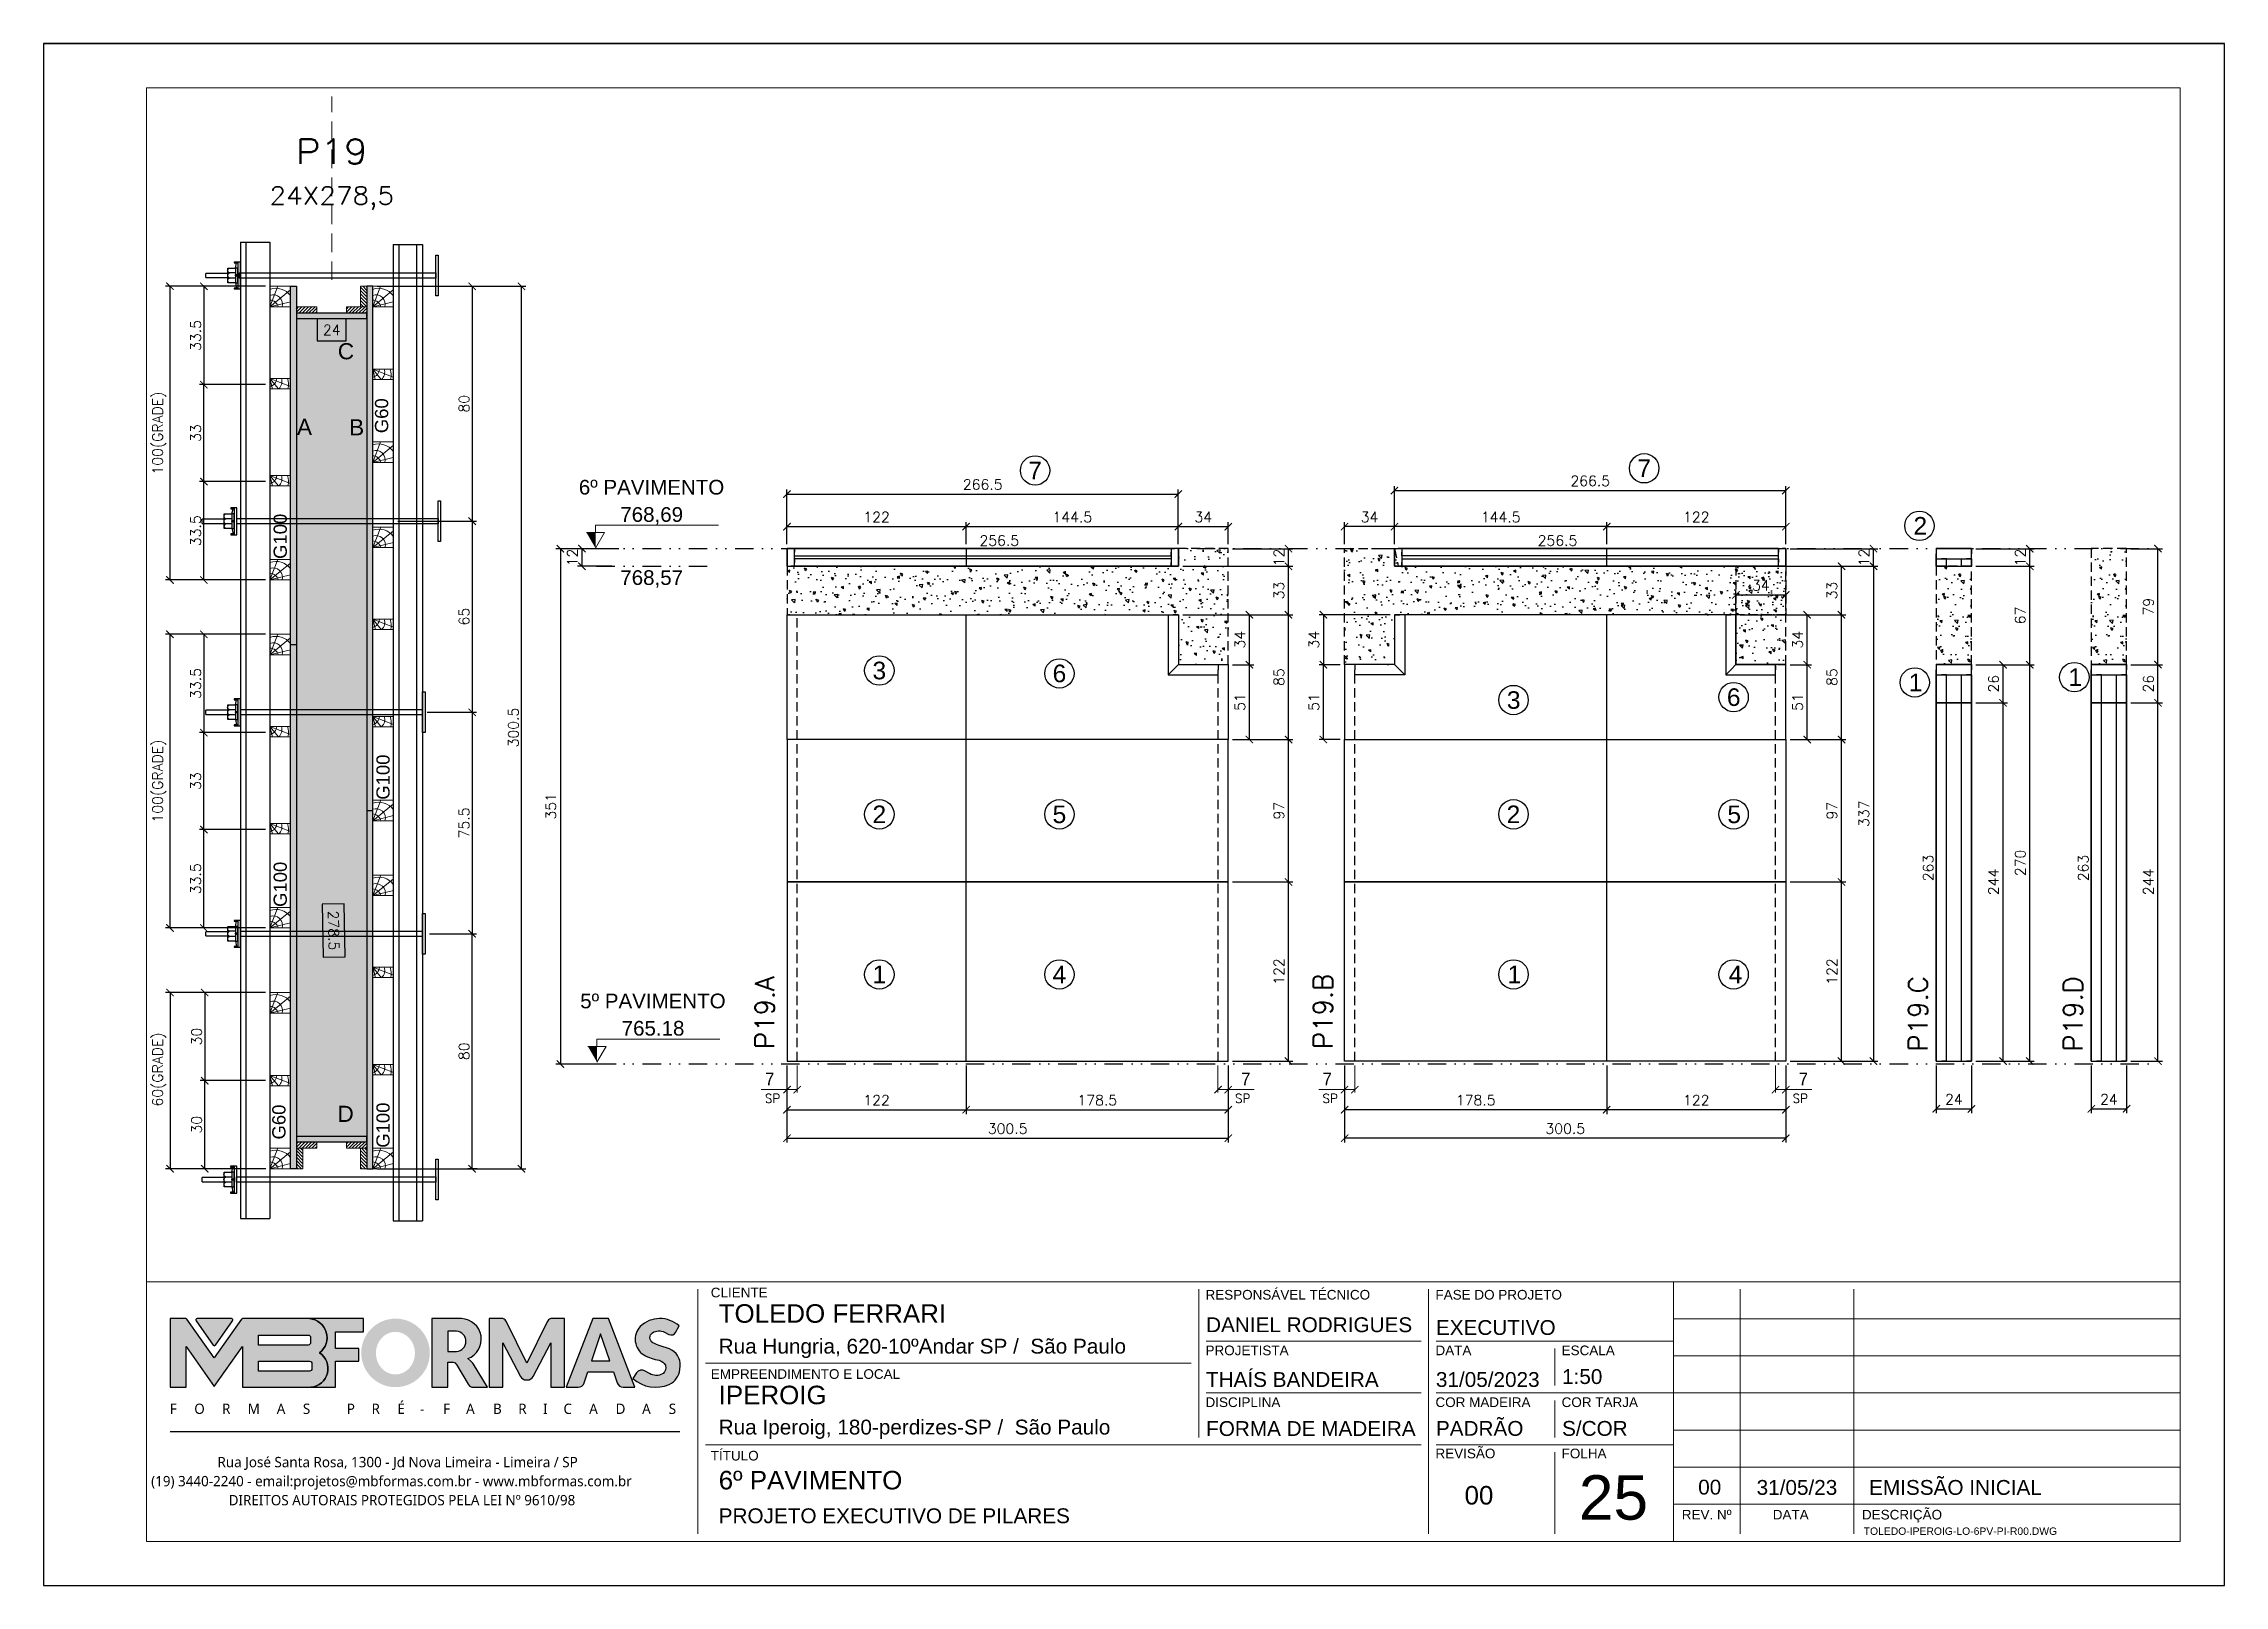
# Model space of a CAD drawing. Extents: x -23436 to 4767, y -4131 to 9755.
# Drawn here: x -19091 to -17606, y 1782 to 2832 of the extents above; entities that cross this region are included whole.
import ezdxf
from ezdxf.enums import TextEntityAlignment as Align

# ---------------------------------------------------------------- set-up
doc = ezdxf.new("R2010")
doc.units = 0
doc.header["$PDMODE"] = 2
doc.header["$PDSIZE"] = 10
for name, pattern in [('CABLIN', [0.35, 0.25, -0.1]), ('DIVIDE2', [0.625, 0.25, -0.125, 0, -0.125, 0, -0.125]), ('HIDDEN', [9.525, 6.35, -3.175])]:
    doc.linetypes.add(name, pattern=pattern)
doc.layers.get('0').update_dxf_attribs({"lineweight": 13})
doc.layers.get('Defpoints').update_dxf_attribs({"lineweight": 13})
for name, color, linetype in [('Barra de Ancoragem', 20, 'Continuous'), ('CHAPA', 1, 'Continuous'), ('Concreto', 250, 'HIDDEN'), ('Cota', 4, 'Continuous'), ('Cota Sarrafo', 180, 'Continuous'), ('Cota Seção (2x)', 4, 'Continuous'), ('Hachura', 252, 'CABLIN'), ('MB Logo', 254, 'Continuous'), ('MEIO_PONT', 93, 'Continuous'), ('Nível', 160, 'Continuous'), ('Painéis', 30, 'Continuous'), ('Perfil Metálico', 224, 'Continuous'), ('Romaneio', 10, 'Continuous'), ('Sarr 7x7', 104, 'Continuous'), ('Sarrafo de Pressão', 42, 'HIDDEN'), ('Texto de Titulo', 7, 'Continuous'), ('Texto Nível', 251, 'Continuous'), ('Texto Qtd Sarr', 242, 'Continuous'), ('TEXTO_GERAL', 7, 'Continuous')]:
    doc.layers.add(name, color=color, linetype=linetype)
for name, color, linetype, lineweight in [('FOLHA MB', 7, 'Continuous', 13), ('Madeira', 100, 'Continuous', 13), ('N° FOLHA', 5, 'Continuous', 13), ('Sarr 2.2x7', 40, 'Continuous', 9), ('sarrafo', 93, 'Continuous', 13), ('Texto Seção', 7, 'Continuous', 15)]:
    doc.layers.add(name, color=color, linetype=linetype, lineweight=lineweight)
doc.layers.add('Laje_Perimetro', color=7, linetype='Continuous', plot=False)
doc.styles.add('ARIAL', font='arial.ttf', dxfattribs={"oblique": 15, "height": 25})
doc.styles.add('MB_C01', font='arial.ttf', dxfattribs={"height": 1.3})
doc.styles.add('MB_C02', font='arial.ttf', dxfattribs={"height": 2})
doc.styles.add('MB_C03', font='arial.ttf', dxfattribs={"height": 2.5})
doc.styles.add('MB_C04', font='arial.ttf', dxfattribs={"height": 6})
doc.styles.add('MtXpl_Lucida_Sans_Un', font='l_10646.ttf')
doc.styles.add('REGUA-120', font='ROMANS.shx', dxfattribs={"height": 15})
doc.styles.add('ROMANS', font='romans.shx')
doc.styles.add('ROMAS860', font='ROMAS860.SHX')
doc.styles.add('SANSSERIF', font='sas_____.pfb')
doc.dimstyles.new('Cota Paínel', dxfattribs={"dimtxt": 7, "dimasz": 5, "dimexe": 3, "dimexo": 3, "dimgap": 3, "dimtad": 1, "dimdec": 1, "dimzin": 12, "dimdsep": 46, "dimtxsty": 'ROMANS', "dimblk": 'ARCHTICK', "dimcen": 0, "dimclrd": 4, "dimclre": 4, "dimclrt": 1, "dimadec": 1, "dimazin": 3, "dimtfac": 1, "dimtdec": 1, "dimtmove": 0, "dimatfit": 3, "dimldrblk": 'OBLIQUE', "dimfxl": 0, "dimtolj": 1, "dimtzin": 12, "dimarcsym": 0})
doc.dimstyles.new('COTA SECAO', dxfattribs={"dimtxt": 7, "dimasz": 5, "dimexe": 3, "dimexo": 3, "dimgap": 2, "dimtad": 3, "dimdec": 1, "dimlfac": 0.5, "dimzin": 12, "dimdsep": 46, "dimtxsty": 'ROMANS', "dimblk": 'ARCHTICK', "dimcen": 0, "dimclrd": 4, "dimclre": 4, "dimclrt": 1, "dimadec": 1, "dimazin": 3, "dimtfac": 1, "dimtdec": 1, "dimtmove": 0, "dimatfit": 3, "dimldrblk": 'OBLIQUE', "dimfxl": 0, "dimtolj": 1, "dimtzin": 12, "dimarcsym": 0})
doc.dimstyles.new('cotas', dxfattribs={"dimtxt": 8.5, "dimasz": 5, "dimexe": 2, "dimexo": 3, "dimgap": 3, "dimtad": 1, "dimdec": 1, "dimzin": 9, "dimdsep": 46, "dimtxsty": 'ROMAS860', "dimblk": 'ARCHTICK', "dimcen": 0, "dimclrd": 4, "dimclre": 4, "dimclrt": 1, "dimadec": 0, "dimazin": 2, "dimtfac": 1, "dimtdec": 1, "dimtix": 1, "dimtmove": 0, "dimatfit": 2, "dimldrblk": 'OBLIQUE', "dimfxl": 0, "dimtolj": 1, "dimtzin": 0, "dimlwd": 13, "dimlwe": 13, "dimarcsym": 0})
doc.dimstyles.new('PAINEL', dxfattribs={"dimtxt": 7, "dimasz": 5, "dimexe": 3, "dimexo": 3, "dimgap": 3, "dimtad": 1, "dimdec": 1, "dimzin": 12, "dimdsep": 46, "dimtxsty": 'ROMANS', "dimblk": 'ARCHTICK', "dimcen": 0, "dimclrd": 4, "dimclre": 4, "dimclrt": 1, "dimadec": 1, "dimazin": 3, "dimtfac": 1, "dimtdec": 1, "dimtmove": 0, "dimatfit": 3, "dimldrblk": 'OBLIQUE', "dimfxl": 0, "dimtolj": 1, "dimtzin": 12, "dimarcsym": 0})
doc.dimstyles.new('projeto2', dxfattribs={"dimtxt": 7, "dimasz": 5, "dimexe": 1.25, "dimexo": 2.5, "dimgap": 2, "dimtad": 1, "dimdec": 1, "dimdsep": 46, "dimtxsty": 'ROMANS', "dimblk": 'OBLIQUE', "dimcen": 10, "dimdle": 1, "dimse1": 1, "dimse2": 1, "dimsd1": 1, "dimsd2": 1, "dimclrd": 256, "dimclre": 256, "dimclrt": 1, "dimadec": 0, "dimazin": 0, "dimtfac": 1, "dimtdec": 1, "dimtmove": 0, "dimatfit": 3, "dimldrblk": 'OBLIQUE', "dimfxl": 0, "dimlwd": -1, "dimlwe": -1, "dimarcsym": 0})
doc.dimstyles.new('SECÇÃO 2', dxfattribs={"dimtxt": 7, "dimasz": 6, "dimexe": 0.18, "dimexo": 2, "dimgap": -4, "dimtad": 3, "dimdec": 1, "dimlfac": 0.5, "dimzin": 12, "dimdsep": 46, "dimtxsty": 'ROMANS', "dimblk": 'ARCHTICK', "dimcen": 0.09, "dimse1": 1, "dimse2": 1, "dimsd1": 1, "dimsd2": 1, "dimclrd": 180, "dimclre": 5, "dimclrt": 1, "dimadec": 0, "dimazin": 3, "dimtfac": 1, "dimtdec": 1, "dimtofl": 0, "dimtmove": 0, "dimatfit": 3, "dimldrblk": 'ARCHTICK', "dimfxl": 0, "dimtolj": 1, "dimtzin": 0, "dimarcsym": 0})

msp = doc.modelspace()

# ---------------------------------------------------------------- texts
at = {"layer": 'N° FOLHA', "color": 5, "style": 'MB_C04'}
msp.add_text('25', height=30.3061, dxfattribs=at).set_placement((-18045.93, 1827.003))
at = {"layer": 'Romaneio', "color": 0, "style": 'ARIAL'}
for s, p in [('7', (-18416.23, 2541.547)), ('7', (-18001.463, 2543.039)), ('2', (-17813.459, 2503.849)), ('3', (-18522.303, 2405.323)), ('6', (-18399.677, 2403.357)), ('1', (-17707.952, 2400.799)), ('3', (-18090.329, 2385.22)), ('6', (-17940.513, 2387.187)), ('1', (-17816.644, 2397.218)), ('2', (-18522.303, 2307.38)), ('5', (-18399.677, 2307.38)), ('2', (-18090.493, 2307.38)), ('5', (-17940.177, 2307.38)), ('1', (-18522.303, 2198.353)), ('4', (-18399.677, 2198.353)), ('1', (-18089.871, 2198.353)), ('4', (-17939.318, 2198.353))]:
    msp.add_text(s, height=12, dxfattribs=at).set_placement(p, align=Align.MIDDLE_CENTER)
at = {"layer": 'Texto Nível', "style": 'ARIAL'}
for s, p in [('6º PAVIMENTO', (-18627.911, 2525.165)), ('768,69', (-18655.973, 2506.573)), ('768,57', (-18655.973, 2463.604)), ('5º PAVIMENTO', (-18626.968, 2175.272)), ('765.18', (-18655.03, 2156.681))]:
    msp.add_text(s, height=10, dxfattribs=at).set_placement(p, align=Align.RIGHT)
at = {"layer": 'Texto Seção', "color": 0, "linetype": 'Continuous', "style": 'SANSSERIF'}
for p in [(-18930.283, 2481.331), (-18860.283, 2317.32), (-18930.283, 2244.331), (-18860.283, 2080.311)]:
    msp.add_text('G100', height=9, rotation=90, dxfattribs=at).set_placement(p, align=Align.MIDDLE_LEFT)
at = {"layer": 'Texto Seção', "char_height": 13, "width": 285.32988, "rotation": 90, "style": 'REGUA-120'}
for s, insert, attachment_point in [('P19.A', (-18593.847, 2147.587), 7), ('P19.B', (-18226.732, 2147.587), 1), ('P19.C', (-17821.492, 2145.884), 1), ('P19.D', (-17715.951, 2145.884), 1)]:
    msp.add_mtext(s, dxfattribs=dict(at, insert=insert, attachment_point=attachment_point))
at = {"layer": 'Texto Seção', "char_height": 6, "style": 'ROMANS'}
for insert, attachment_point in [((-18589.705, 2110.92), 9), ((-18280.135, 2110.92), 7), ((-18210.01, 2110.92), 9), ((-17900.44, 2110.92), 7)]:
    msp.add_mtext('SP', dxfattribs=dict(at, insert=insert, attachment_point=attachment_point))
at = {"layer": 'TEXTO_GERAL', "style": 'ARIAL'}
for s, p in [('C', (-18885.524, 2622.763)), ('A', (-18913.747, 2571.227)), ('B', (-18878.22, 2570.965)), ('D', (-18885.733, 2103.407))]:
    msp.add_text(s, height=11, dxfattribs=at).set_placement(p, align=Align.MIDDLE_CENTER)
at = {"layer": 'TEXTO_GERAL', "color": 0, "linetype": 'Continuous', "style": 'SANSSERIF'}
for p in [(-18861.268, 2566.942), (-18931.2, 2085.922)]:
    msp.add_text('G60', height=9, rotation=90, dxfattribs=at).set_placement(p, align=Align.MIDDLE_LEFT)

# ---------------------------------------------------------------- blocks, each defined once
blk = doc.blocks.new('MB-NOVO')
at = {"layer": 'MB Logo', "linetype": 'Continuous'}
h = blk.add_hatch(color=256, dxfattribs=at)
h.dxf.hatch_style = 1
h.set_gradient(color1=(242, 132, 69), color2=(247, 180, 141), rotation=90, tint=1)
h.paths.add_polyline_path([(-18529.6, 10980.8), (-18475.7, 10980.8, 0.706757), (-18468.7, 11008, 0.681802), (-18476.7, 11034.9), (-18529.4, 11034.9, 0.243712), (-18530.2, 11034.5), (-18551.7, 11003.9), (-18573.3, 11034.5, 0.243712), (-18574.1, 11034.9), (-18586.5, 11034.9), (-18586.5, 10980.8), (-18573.9, 10980.8), (-18573.9, 11012.9), (-18551.7, 10981.5), (-18529.6, 11012.9)])
h.paths.add_polyline_path([(-18516.8, 11014.1), (-18516.8, 11022), (-18477.8, 11022, -0.414214), (-18475.8, 11020), (-18475.8, 11016.1, -0.414214), (-18477.8, 11014.1)], flags=16)
h.paths.add_polyline_path([(-18516.8, 11001.4), (-18476.8, 11001.4, -0.414214), (-18474.8, 10999.4), (-18474.8, 10995.5, -0.414214), (-18476.8, 10993.5), (-18516.8, 10993.5)], flags=16)
at = {"layer": 'MB Logo', "true_color": 0x262626}
h = blk.add_hatch(color=250, dxfattribs=at)
h.dxf.hatch_style = 1
h.paths.add_polyline_path([(-18537.3, 11033.3, 0.60809), (-18538.1, 11034.9), (-18565.3, 11034.9, 0.60809), (-18566.1, 11033.3), (-18552.5, 11014, 0.518202), (-18550.9, 11014)])
h = blk.add_hatch(color=250, dxfattribs=at)
h.dxf.hatch_style = 1
h.paths.add_polyline_path([(-18456.2, 11011.3), (-18456.2, 11024.6), (-18434.2, 11024.6), (-18434.2, 11034.9), (-18476.7, 11034.9, -0.681802), (-18468.7, 11008, -0.706757), (-18475.7, 10980.8), (-18456.2, 10980.8), (-18456.2, 11001.4), (-18437.8, 11001.4), (-18437.8, 11011.3)])
h = blk.add_hatch(color=250, dxfattribs=at)
h.dxf.hatch_style = 1
h.paths.add_polyline_path([(-18435.9, 11007.9, 1), (-18381.9, 11007.9, 1)])
edge = h.paths.add_edge_path(flags=16)
edge.add_ellipse((-18409, 11007.7), major_axis=(0, 16.8), ratio=0.916255, start_angle=0, end_angle=360)
h = blk.add_hatch(color=250, dxfattribs=at)
h.dxf.hatch_style = 1
h.paths.add_polyline_path([(-18357, 11034.9), (-18380.2, 11034.9), (-18380.2, 10980.8), (-18367.6, 10980.8), (-18367.6, 11000.7), (-18363.4, 11000.7, -0.195765), (-18360.9, 10998.9), (-18351.8, 10983.2, 0.261385), (-18347.5, 10980.8), (-18336.4, 10980.8), (-18347.5, 10999, 0.082429), (-18349.6, 11001.5), (-18351.9, 11003.4, 0.81838)])
h.paths.add_polyline_path([(-18360.8, 11009), (-18367.6, 11009), (-18367.6, 11025), (-18360.8, 11025, -0.92578)], flags=16)
h = blk.add_hatch(color=250, dxfattribs=at)
h.dxf.hatch_style = 1
h.paths.add_polyline_path([(-18286.6, 11015.9), (-18286.6, 10980.8), (-18275.8, 10980.8), (-18275.8, 11034.9), (-18286.6, 11034.9, 0.216647), (-18289.4, 11032.4), (-18305.5, 10999.8), (-18321.6, 11032.7, 0.199908), (-18324.3, 11034.9), (-18335.2, 11034.9), (-18335.2, 10980.8), (-18324.3, 10980.8), (-18324.3, 11015.9), (-18310.4, 10989.3, 0.279644), (-18306, 10986.6, 0.340986), (-18300.5, 10989.3)])
h = blk.add_hatch(color=250, dxfattribs=at)
h.dxf.hatch_style = 1
h.paths.add_polyline_path([(-18274.4, 10980.8), (-18265, 10980.8, 0.322517), (-18260.2, 10984.3), (-18257.3, 10993), (-18237.2, 10993), (-18234.3, 10984.3, 0.322517), (-18229.5, 10980.8), (-18220.3, 10980.8), (-18241.2, 11034.9), (-18253.4, 11034.9)])
h.paths.add_polyline_path([(-18254.4, 11001.6), (-18247.3, 11023), (-18240.1, 11001.6)], flags=16)
h = blk.add_hatch(color=250, dxfattribs=at)
h.dxf.hatch_style = 1
h.paths.add_polyline_path([(-18206, 11024, -0.247671), (-18196.9, 11024.3), (-18193.5, 11022.5, 0.40799), (-18188.2, 11024.1), (-18185.4, 11029.1, 0.392837), (-18216.2, 11028.7, 0.467779), (-18213.3, 11006.3, 0.077523), (-18201.2, 11002.1, -0.214206), (-18196.1, 10997.9, -0.284295), (-18198.2, 10991.4, -0.26924), (-18208.8, 10991.6), (-18212.2, 10993.6, 0.407727), (-18219, 10992.1), (-18221.8, 10987.7, 0.296878), (-18193.2, 10983.1, 0.272251), (-18184.9, 10995.3), (-18184.6, 10997.9, 0.348906), (-18193.7, 11011.2), (-18200.4, 11013.5, -0.045018), (-18205.8, 11015.7, -0.618284)])
at = {"layer": 'MB Logo', "linetype": 'Continuous'}
blk.add_line((-18586.5, 10945.9), (-18184.8, 10945.9), dxfattribs=at)
at = {"layer": 'MB Logo', "color": 23, "linetype": 'Continuous', "true_color": 0xf28445}
for points in [[(-18573.3, 11034.5, 0.243712), (-18574.1, 11034.9), (-18586.5, 11034.9), (-18586.5, 10980.8), (-18573.9, 10980.8), (-18573.9, 11012.9), (-18551.7, 10981.5), (-18529.6, 11012.9), (-18529.6, 10980.8), (-18475.7, 10980.8, 0.706757), (-18468.7, 11008, 0.681802), (-18476.7, 11034.9), (-18529.4, 11034.9, 0.243712), (-18530.2, 11034.5), (-18551.7, 11003.9)], [(-18516.8, 11022), (-18477.8, 11022, -0.414214), (-18475.8, 11020), (-18475.8, 11016.1, -0.414214), (-18477.8, 11014.1), (-18516.8, 11014.1)], [(-18516.8, 11001.4), (-18476.8, 11001.4, -0.414214), (-18474.8, 10999.4), (-18474.8, 10995.5, -0.414214), (-18476.8, 10993.5), (-18516.8, 10993.5)]]:
    blk.add_lwpolyline(points, format="xyb", close=True, dxfattribs=at)
at = {"layer": 'MB Logo', "color": 250, "true_color": 0x262626}
for points in [[(-18537.3, 11033.3, 0.60809), (-18538.1, 11034.9), (-18565.3, 11034.9, 0.60809), (-18566.1, 11033.3), (-18552.5, 11014, 0.518202), (-18550.9, 11014)], [(-18437.8, 11011.3), (-18456.2, 11011.3), (-18456.2, 11024.6), (-18434.2, 11024.6), (-18434.2, 11034.9), (-18476.7, 11034.9, -0.681802), (-18468.7, 11008, -0.706757), (-18475.7, 10980.8), (-18456.2, 10980.8), (-18456.2, 11001.4), (-18437.8, 11001.4)], [(-18347.5, 10980.8), (-18336.4, 10980.8), (-18347.5, 10999, 0.082429), (-18349.6, 11001.5), (-18351.9, 11003.4, 0.81838), (-18357, 11034.9), (-18380.2, 11034.9), (-18380.2, 10980.8), (-18367.6, 10980.8), (-18367.6, 11000.7), (-18363.4, 11000.7, -0.209789), (-18360.8, 10998.7), (-18351.8, 10983.2, 0.261385)], [(-18286.6, 11015.9), (-18286.6, 10980.8), (-18275.8, 10980.8), (-18275.8, 11034.9), (-18286.6, 11034.9, 0.216647), (-18289.4, 11032.4), (-18305.5, 10999.8), (-18321.5, 11032.4, 0.216647), (-18324.3, 11034.9), (-18335.2, 11034.9), (-18335.2, 10980.8), (-18324.3, 10980.8), (-18324.3, 11015.9), (-18310.4, 10989.3, 0.279644), (-18306, 10986.6), (-18304.9, 10986.6, 0.279644), (-18300.5, 10989.3)], [(-18265, 10980.8, 0.322517), (-18260.2, 10984.3), (-18257.3, 10993), (-18237.2, 10993), (-18234.3, 10984.3, 0.322517), (-18229.5, 10980.8), (-18220.3, 10980.8), (-18241.2, 11034.9), (-18253.4, 11034.9), (-18274.4, 10980.8)], [(-18206.2, 11015.9, -0.549626), (-18206.4, 11023.8, -0.258723), (-18196.9, 11024.3), (-18193.5, 11022.5, 0.40799), (-18188.2, 11024.1), (-18185.4, 11029.1, 0.392837), (-18216.2, 11028.7, 0.467779), (-18213.3, 11006.3, 0.077523), (-18201.2, 11002.1, -0.203897), (-18196.3, 10998.2), (-18196.1, 10997.8, -0.267611), (-18198, 10991.6), (-18198.5, 10991.3, -0.261145), (-18208.8, 10991.6), (-18212.2, 10993.6, 0.407727), (-18219, 10992.1), (-18221.8, 10987.7, 0.296878), (-18193.2, 10983.1, 0.265963), (-18184.9, 10994.9), (-18184.7, 10997.6, 0.340466), (-18193.1, 11011), (-18200.4, 11013.5, -0.049298)], [(-18367.6, 11009), (-18360.8, 11009, 0.92578), (-18360.8, 11025), (-18367.6, 11025)]]:
    blk.add_lwpolyline(points, format="xyb", close=True, dxfattribs=at)
blk.add_lwpolyline([(-18247.3, 11023), (-18254.4, 11001.6), (-18240.1, 11001.6)], close=True, dxfattribs=at)
at = {"layer": 'MB Logo', "color": 250, "true_color": 0x262626, "style": 'MtXpl_Lucida_Sans_Un'}
for s, height, p in [('F', 8.12, (-18586.8, 10959.8)), ('O', 8.12, (-18567.5, 10959.8)), ('R', 8.12, (-18545.6, 10959.8)), ('M', 8.12, (-18525.4, 10959.8)), ('A', 8.12, (-18502.5, 10959.8)), ('S', 8.12, (-18481.9, 10959.8)), ('P', 8.12, (-18447.3, 10959.8)), ('R', 8.12, (-18427.8, 10959.8)), ('É', 8.12, (-18407.5, 10959.8)), ('-', 8.12, (-18389.6, 10959.8)), ('F', 8.12, (-18371.4, 10959.8)), ('A', 8.12, (-18353.3, 10959.8)), ('B', 8.12, (-18332.1, 10959.8)), ('R', 8.12, (-18312.2, 10959.8)), ('I', 8.12, (-18292.7, 10959.8)), ('C', 8.12, (-18276.6, 10959.8)), ('A', 8.12, (-18256.3, 10959.8)), ('D', 8.12, (-18235.5, 10959.8)), ('A', 8.12, (-18214.6, 10959.8)), ('S', 8.12, (-18193.6, 10959.8)), ('DIREITOS AUTORAIS PROTEGIDOS PELA LEI Nº 9610/98', 8.122, (-18540.4, 10887.8))]:
    blk.add_text(s, height=height, dxfattribs=at).set_placement(p)
at = {"layer": 'MB Logo', "style": 'MtXpl_Lucida_Sans_Un'}
for s, p in [('Rua José Santa Rosa, 1300 - Jd Nova Limeira - Limeira / SP', (-18549.2, 10917.8)), ('(19) 3440-2240 - email:projetos@mbformas.com.br - www.mbformas.com.br', (-18601.5, 10902.8))]:
    blk.add_text(s, height=8.122, dxfattribs=at).set_placement(p)
blk = doc.blocks.new('A$C169d8357')
at = {"layer": 'FOLHA MB', "color": 1}
for p, q in [((1109.8, 356.7), (70, 356.7)), ((1109.8, 356.7), (1109.8, 179.9)), ((1455, 356.7), (1109.8, 356.7)), ((445.6, 351.7), (445.6, 185)), ((786.6, 351.7), (786.6, 250.7)), ((943.1, 351.7), (943.1, 185)), ((1155.3, 185), (1155.3, 351.7)), ((1232.6, 351.7), (1232.6, 185)), ((1455, 331.5), (1109.8, 331.5)), ((938.1, 316.3), (791.6, 316.3)), ((1109.8, 316.3), (948.2, 316.3)), ((781.5, 301.2), (450.7, 301.2)), ((1029, 311.3), (1029, 286)), ((1455, 306.2), (1109.8, 306.2)), ((938.1, 281), (791.6, 281)), ((1109.8, 281), (948.2, 281)), ((1029, 275.9), (1029, 250.7)), ((1455, 281), (1109.8, 281)), ((1455, 255.7), (1109.8, 255.7)), ((938.1, 245.6), (450.7, 245.6)), ((1109.8, 245.6), (948.2, 245.6)), ((1029, 240.6), (1029, 185)), ((1455, 230.4), (1109.8, 230.4)), ((1455, 205.2), (1109.8, 205.2))]:
    blk.add_line(p, q, dxfattribs=at)
for points in [[(0, 1199.9), (0, 149.9), (1485, 149.9), (1485, 1199.9)], [(70, 1169.9), (70, 179.9), (1455, 179.9), (1455, 1169.9)]]:
    blk.add_lwpolyline(points, close=True, dxfattribs=at)
at = {"layer": 'MB Logo', "xscale": 0.8642040370897565, "yscale": 0.8642040370897565, "zscale": 0.8642040370897565}
blk.add_blockref('MB-NOVO', (16148.7, -9204.8), dxfattribs=at)
at = {"layer": 'FOLHA MB', "color": 6}
for s, height, style, p in [('CLIENTE', 6.57, 'MB_C01', (454.3, 346.1)), ('RESPONSÁVEL TÉCNICO', 6.566, 'MB_C01', (791.2, 344.6)), ('FASE DO PROJETO', 6.566, 'MB_C01', (947.8, 344.6)), ('Rua Hungria, 620-10ºAndar SP /  São Paulo', 10.102, 'MB_C02', (459.7, 307.8)), ('PROJETISTA', 6.57, 'MB_C01', (791.2, 306.7)), ('DATA', 6.57, 'MB_C01', (947.8, 306.7)), ('ESCALA', 6.57, 'MB_C01', (1033.7, 306.7)), ('EMPREENDIMENTO E LOCAL', 6.566, 'MB_C01', (454.3, 290.6)), ('DISCIPLINA', 6.57, 'MB_C01', (791.2, 271.4)), ('COR MADEIRA', 6.566, 'MB_C01', (947.8, 271.4)), ('COR TARJA', 6.57, 'MB_C01', (1033.7, 271.4)), ('Rua Iperoig, 180-perdizes-SP /  São Paulo', 10.102, 'MB_C02', (459.7, 252.7)), ('TÍTULO', 6.57, 'MB_C01', (454.3, 235)), ('REVISÃO', 6.57, 'MB_C01', (947.8, 236.5)), ('FOLHA', 6.57, 'MB_C01', (1033.7, 236.5)), ('PROJETO EXECUTIVO DE PILARES', 10.102, 'MB_C02', (459.7, 192.3))]:
    blk.add_text(s, height=height, dxfattribs=dict(at, style=style)).set_placement(p)
at = {"layer": 'FOLHA MB', "color": 5}
for s, height, style, p in [('TOLEDO FERRARI', 12.628, 'MB_C03', (459.7, 328.8)), ('DANIEL RODRIGUES', 10.102, 'MB_C02', (791.6, 322.4)), ('EXECUTIVO', 10.1, 'MB_C02', (948.1, 320.5)), ('THAÍS BANDEIRA', 10.102, 'MB_C02', (791.5, 285.1)), ('1:50', 10.1, 'MB_C02', (1034, 287.1)), ('IPEROIG', 12.63, 'MB_C03', (459.7, 273.3)), ('31/05/2023', 10.1, 'MB_C02', (948.1, 285.1)), ('FORMA DE MADEIRA', 10.102, 'MB_C02', (791.6, 251.7)), ('PADRÃO', 10.1, 'MB_C02', (948.1, 251.8)), ('S/COR', 10.1, 'MB_C02', (1034, 251.8)), ('6º PAVIMENTO', 12.628, 'MB_C03', (459.7, 215.3)), ('EMISSÃO INICIAL', 10.102, 'MB_C02', (1243.1, 211.6)), ('00', 12.63, 'MB_C03', (967.6, 205)), ('00', 10.1, 'MB_C02', (1126.7, 211.8)), ('31/05/23', 10.1, 'MB_C02', (1166.5, 211.6))]:
    blk.add_text(s, height=height, dxfattribs=dict(at, style=style)).set_placement(p)
at = {"layer": 'FOLHA MB', "color": 6, "style": 'MB_C01'}
for s, p in [('REV. Nº', (1132.5, 198.1)), ('DATA', (1189.7, 198.1)), ('DESCRIÇÃO', (1265.5, 198.1))]:
    blk.add_text(s, height=6.57, dxfattribs=at).set_placement(p, align=Align.MIDDLE_CENTER)
at = {"layer": 'FOLHA MB', "insert": (1239.4, 189.4), "char_height": 5.051, "width": 210.818, "attachment_point": 1, "style": 'MB_C04'}
blk.add_mtext('TOLEDO-IPEROIG-LO-6PV-PI-R00.DWG', dxfattribs=at)
blk = doc.blocks.new('ERTYERTYUYTURTYUTRYU')
at = {"layer": 'Barra de Ancoragem'}
for p, q in [((8963.3, 10873.8), (8963.3, 10855.5)), ((8964.9, 10869.7), (8964.1, 10873.2)), ((8964.9, 10859.7), (8964.1, 10856.1)), ((8985.1, 10863.2), (8985.1, 10866.1))]:
    blk.add_line(p, q, dxfattribs=at)
at = {"layer": 'Barra de Ancoragem', "flags": 128}
for points in [[(8961.5, 10855.5), (8961.5, 10873.8), (8963.3, 10873.8), (8963.3, 10855.5)], [(8963.3, 10873.8), (8965.7, 10873.8), (8965.7, 10873.2), (8963.3, 10873.2)], [(8963.3, 10869.7), (8964.9, 10869.7), (8964.9, 10859.7), (8963.3, 10859.7)], [(8963.3, 10856.1), (8965.7, 10856.1), (8965.7, 10855.5), (8963.3, 10855.5)]]:
    blk.add_lwpolyline(points, close=True, dxfattribs=at)
for points in [[(8964.9, 10864.4), (8963.3, 10864.4), (8963.3, 10865), (8964.9, 10865), (8964.9, 10864.4), (8964.9, 10865)], [(8964.9, 10859.7), (8970.1, 10859.7), (8970.1, 10869.7), (8964.9, 10869.7)], [(8985.1, 10863.2), (8970.1, 10863.2), (8970.1, 10866.1), (8985.1, 10866.1)]]:
    blk.add_lwpolyline(points, dxfattribs=at)
for points in [[(8964.9, 10866.4), (8969, 10866.4, 0.729796), (8969, 10869.7, 0.729796)], [(8964.9, 10862.9), (8969, 10862.9, 0.666667), (8969, 10866.4, 0.666667)]]:
    blk.add_lwpolyline(points, format="xyb", dxfattribs=at)
at = {"layer": 'Barra de Ancoragem'}
blk.add_arc((8968.4, 10861.3), 1.7, 287.7564, 72.2436, dxfattribs=at)
blk = doc.blocks.new('*D439')
at = {"layer": 'Cota Seção (2x)', "color": 180, "lineweight": -2, "transparency": 16777216}
for p, q in [((-18886.8, 2246.4), (-18901.8, 2246.2)), ((-18901.8, 2246.2), (-18901.1, 2210.2)), ((-18886.1, 2210.4), (-18886.8, 2246.4)), ((-18901.1, 2210.2), (-18886.1, 2210.4))]:
    blk.add_line(p, q, dxfattribs=at)
at = {"layer": 'Defpoints', "color": 0, "transparency": 16777216}
for p in [(-18912.7, 2644.3), (-18871.2, 2645), (-18871.2, 2088)]:
    blk.add_point(p, dxfattribs=at)
at = {"layer": 'Cota Seção (2x)', "color": 1, "transparency": 16777216, "insert": (-18893.9, 2228.3), "char_height": 7, "attachment_point": 5, "rotation": 271.0015, "style": 'ROMANS'}
blk.add_mtext('\\A1;278.5', dxfattribs=at)
blk = doc.blocks.new('_ArchTick')
at = {"color": 0, "linetype": 'ByBlock', "const_width": 0.15}
blk.add_lwpolyline([(-0.5, -0.5), (0.5, 0.5)], dxfattribs=at)
blk = doc.blocks.new('*D440')
at = {"layer": 'Cota Seção (2x)', "color": 180, "lineweight": -2, "transparency": 16777216}
for p, q in [((-18885.4, 2644.8), (-18905.1, 2644.8)), ((-18905.1, 2644.8), (-18905.1, 2629.8)), ((-18885.4, 2629.8), (-18885.4, 2644.8)), ((-18905.1, 2629.8), (-18885.4, 2629.8))]:
    blk.add_line(p, q, dxfattribs=at)
at = {"layer": 'Defpoints', "color": 0, "transparency": 16777216}
for p in [(-18919.2, 2627.7), (-18919.2, 2625.8), (-18871.2, 2627.7)]:
    blk.add_point(p, dxfattribs=at)
at = {"layer": 'Cota Seção (2x)', "color": 1, "transparency": 16777216, "insert": (-18895.2, 2637.3), "char_height": 7, "attachment_point": 5, "style": 'ROMANS'}
blk.add_mtext('\\A1;24', dxfattribs=at)
blk = doc.blocks.new('*D441')
at = {"layer": 'Cota', "color": 4, "lineweight": -2, "transparency": 16777216}
for p, q in [((-18864.2, 2667), (-18763, 2667)), ((-18766, 2066), (-18766, 2667)), ((-18864.2, 2066), (-18763, 2066))]:
    blk.add_line(p, q, dxfattribs=at)
at = {"layer": 'Defpoints', "color": 0, "transparency": 16777216}
for p in [(-18867.2, 2667), (-18766, 2667), (-18867.2, 2066)]:
    blk.add_point(p, dxfattribs=at)
at = {"layer": 'Cota', "color": 4, "lineweight": -2, "transparency": 16777216, "xscale": 5, "yscale": 5, "zscale": 5}
for p, rotation in [((-18766, 2667), 90), ((-18766, 2066), 270)]:
    blk.add_blockref('_ArchTick', p, dxfattribs=dict(at, rotation=rotation))
at = {"layer": 'Cota', "color": 1, "transparency": 16777216, "insert": (-18771.5, 2366.5), "char_height": 7, "attachment_point": 5, "rotation": 90, "style": 'ROMANS'}
blk.add_mtext('\\A1;300.5', dxfattribs=at)
blk = doc.blocks.new('_OBLIQUE')
at = {"color": 0, "linetype": 'ByBlock', "lineweight": -2}
for p, q in [((0, 0), (-1, 0)), ((-0.5, -0.5), (0.5, 0.5))]:
    blk.add_line(p, q, dxfattribs=at)
blk = doc.blocks.new('titulo1')
at = {"layer": 'Defpoints', "color": 252, "linetype": 'HIDDEN', "ltscale": 2}
blk.add_line((0, 0), (0, 125), dxfattribs=at)
at = {"layer": 'Defpoints', "style": 'ROMANS', "oblique": 15}
blk.add_attdef('FOLHA', text='', height=10, dxfattribs=at).set_placement((0, 15.6), align=Align.MIDDLE_CENTER)
at = {"layer": 'Texto Qtd Sarr', "color": 3, "style": 'ROMANS', "oblique": 15}
for tag, height, p in [('TITULO', 17, (0, 71.4)), ('SEÇÃO', 12, (0, 41.5))]:
    blk.add_attdef(tag, text='', height=height, dxfattribs=at).set_placement(p, align=Align.MIDDLE_CENTER)
blk = doc.blocks.new('PONTALETE')
at = {"layer": 'Madeira'}
for q in [(2.71, 7), (7, 5.76), (7, 1.74)]:
    blk.add_line((0, 0), q, dxfattribs=at)
blk.add_lwpolyline([(0, 0), (7, 0), (7, 7), (0, 7)], close=True, dxfattribs=at)
for centre, radius, start, end in [((2.04, 0.06), 6.23, 37.28179, 109.09128), ((1.09, 0.9), 3.19, 343.60304, 109.98471), ((-0.21, -0.78), 3.09, 14.63219, 86.0383)]:
    blk.add_arc(centre, radius, start, end, dxfattribs=at)
blk = doc.blocks.new('MEIO PONTALETE')
at = {"layer": 'Madeira'}
for q in [(2.71, 7), (3.5, 2.88), (3.5, 0.87)]:
    blk.add_line((0, 0), q, dxfattribs=at)
blk.add_lwpolyline([(0, 0), (3.5, 0), (3.5, 7), (0, 7)], close=True, dxfattribs=at)
for centre, radius, start, end in [((2.04, 0.06), 6.23, 76.44987, 109.09128), ((1.09, 0.9), 3.19, 40.90626, 109.98471), ((-0.21, -0.78), 3.09, 14.63219, 86.0383)]:
    blk.add_arc(centre, radius, start, end, dxfattribs=at)
blk = doc.blocks.new('*D391')
at = {"layer": 'Cota', "color": 4, "lineweight": -2, "transparency": 16777216}
for p, q in [((-18940.2, 2186), (-19008.3, 2186)), ((-19005.3, 2186), (-19005.3, 2066)), ((-18940.2, 2066), (-19008.3, 2066))]:
    blk.add_line(p, q, dxfattribs=at)
at = {"layer": 'Defpoints', "color": 0, "transparency": 16777216}
for p in [(-18937.2, 2186), (-19005.3, 2066), (-18937.2, 2066)]:
    blk.add_point(p, dxfattribs=at)
at = {"layer": 'Cota', "color": 4, "lineweight": -2, "transparency": 16777216, "xscale": 5, "yscale": 5, "zscale": 5}
for p, rotation in [((-19005.3, 2186), 90), ((-19005.3, 2066), 270)]:
    blk.add_blockref('_ArchTick', p, dxfattribs=dict(at, rotation=rotation))
at = {"layer": 'Cota', "color": 1, "transparency": 16777216, "insert": (-19012.6, 2133.6), "char_height": 7, "attachment_point": 5, "rotation": 90, "style": 'ROMANS'}
blk.add_mtext('\\A1;60(GRADE)', dxfattribs=at)
blk = doc.blocks.new('*D392')
at = {"layer": 'Cota', "color": 4, "lineweight": -2, "transparency": 16777216}
for p, q in [((-18940.2, 2186), (-18984.7, 2186)), ((-18981.7, 2186), (-18981.7, 2126)), ((-18940.2, 2126), (-18984.7, 2126))]:
    blk.add_line(p, q, dxfattribs=at)
at = {"layer": 'Defpoints', "color": 0, "transparency": 16777216}
for p in [(-18937.2, 2186), (-18981.7, 2126), (-18937.2, 2126)]:
    blk.add_point(p, dxfattribs=at)
at = {"layer": 'Cota', "color": 4, "lineweight": -2, "transparency": 16777216, "xscale": 5, "yscale": 5, "zscale": 5}
for p, rotation in [((-18981.7, 2186), 90), ((-18981.7, 2126), 270)]:
    blk.add_blockref('_ArchTick', p, dxfattribs=dict(at, rotation=rotation))
at = {"layer": 'Cota', "color": 1, "transparency": 16777216, "insert": (-18987.2, 2156), "char_height": 7, "attachment_point": 5, "rotation": 90, "style": 'ROMANS'}
blk.add_mtext('\\A1;30', dxfattribs=at)
blk = doc.blocks.new('*D393')
at = {"layer": 'Cota', "color": 4, "lineweight": -2, "transparency": 16777216}
for p, q in [((-18940.2, 2126), (-18984.7, 2126)), ((-18981.7, 2066), (-18981.7, 2126)), ((-18940.1, 2066), (-18984.7, 2066))]:
    blk.add_line(p, q, dxfattribs=at)
at = {"layer": 'Defpoints', "color": 0, "transparency": 16777216}
for p in [(-18981.7, 2126), (-18937.2, 2126), (-18937.1, 2066)]:
    blk.add_point(p, dxfattribs=at)
at = {"layer": 'Cota', "color": 4, "lineweight": -2, "transparency": 16777216, "xscale": 5, "yscale": 5, "zscale": 5}
for p, rotation in [((-18981.7, 2126), 90), ((-18981.7, 2066), 270)]:
    blk.add_blockref('_ArchTick', p, dxfattribs=dict(at, rotation=rotation))
at = {"layer": 'Cota', "color": 1, "transparency": 16777216, "insert": (-18987.2, 2096), "char_height": 7, "attachment_point": 5, "rotation": 90, "style": 'ROMANS'}
blk.add_mtext('\\A1;30', dxfattribs=at)
blk = doc.blocks.new('*D394')
at = {"layer": 'Cota', "color": 4, "lineweight": -2, "transparency": 16777216}
for p, q in [((-18585.2, 2136.3), (-18585.2, 2103.2)), ((-18463.2, 2136.3), (-18463.2, 2103.2)), ((-18585.2, 2106.2), (-18463.2, 2106.2))]:
    blk.add_line(p, q, dxfattribs=at)
at = {"layer": 'Defpoints', "color": 0, "transparency": 16777216}
for p in [(-18585.2, 2139.3), (-18463.2, 2139.3), (-18463.2, 2106.2)]:
    blk.add_point(p, dxfattribs=at)
at = {"layer": 'Cota', "color": 4, "lineweight": -2, "transparency": 16777216, "xscale": 5, "yscale": 5, "zscale": 5, "rotation": 180}
blk.add_blockref('_ArchTick', (-18585.2, 2106.2), dxfattribs=at)
at = {"layer": 'Cota', "color": 4, "lineweight": -2, "transparency": 16777216, "xscale": 5, "yscale": 5, "zscale": 5}
blk.add_blockref('_ArchTick', (-18463.2, 2106.2), dxfattribs=at)
at = {"layer": 'Cota', "color": 1, "transparency": 16777216, "insert": (-18524.2, 2112.7), "char_height": 7, "attachment_point": 5, "style": 'ROMANS'}
blk.add_mtext('\\A1;122', dxfattribs=at)
blk = doc.blocks.new('*D395')
at = {"layer": 'Cota', "color": 4, "lineweight": -2, "transparency": 16777216}
for p, q in [((-18463.2, 2136.3), (-18463.2, 2103.2)), ((-18284.7, 2136.3), (-18284.7, 2103.2)), ((-18463.2, 2106.2), (-18284.7, 2106.2))]:
    blk.add_line(p, q, dxfattribs=at)
at = {"layer": 'Defpoints', "color": 0, "transparency": 16777216}
for p in [(-18463.2, 2139.3), (-18284.7, 2139.3), (-18284.7, 2106.2)]:
    blk.add_point(p, dxfattribs=at)
at = {"layer": 'Cota', "color": 4, "lineweight": -2, "transparency": 16777216, "xscale": 5, "yscale": 5, "zscale": 5, "rotation": 180}
blk.add_blockref('_ArchTick', (-18463.2, 2106.2), dxfattribs=at)
at = {"layer": 'Cota', "color": 4, "lineweight": -2, "transparency": 16777216, "xscale": 5, "yscale": 5, "zscale": 5}
blk.add_blockref('_ArchTick', (-18284.7, 2106.2), dxfattribs=at)
at = {"layer": 'Cota', "color": 1, "transparency": 16777216, "insert": (-18373.9, 2112.7), "char_height": 7, "attachment_point": 5, "style": 'ROMANS'}
blk.add_mtext('\\A1;178.5', dxfattribs=at)
blk = doc.blocks.new('*D396')
at = {"layer": 'Cota', "color": 4, "lineweight": -2, "transparency": 16777216}
for p, q in [((-18585.2, 2136.3), (-18585.2, 2083.8)), ((-18284.7, 2136.3), (-18284.7, 2083.8)), ((-18585.2, 2086.8), (-18284.7, 2086.8))]:
    blk.add_line(p, q, dxfattribs=at)
at = {"layer": 'Defpoints', "color": 0, "transparency": 16777216}
for p in [(-18585.2, 2139.3), (-18284.7, 2139.3), (-18284.7, 2086.8)]:
    blk.add_point(p, dxfattribs=at)
at = {"layer": 'Cota', "color": 4, "lineweight": -2, "transparency": 16777216, "xscale": 5, "yscale": 5, "zscale": 5, "rotation": 180}
blk.add_blockref('_ArchTick', (-18585.2, 2086.8), dxfattribs=at)
at = {"layer": 'Cota', "color": 4, "lineweight": -2, "transparency": 16777216, "xscale": 5, "yscale": 5, "zscale": 5}
blk.add_blockref('_ArchTick', (-18284.7, 2086.8), dxfattribs=at)
at = {"layer": 'Cota', "color": 1, "transparency": 16777216, "insert": (-18434.9, 2093.3), "char_height": 7, "attachment_point": 5, "style": 'ROMANS'}
blk.add_mtext('\\A1;300.5', dxfattribs=at)
blk = doc.blocks.new('*D397')
at = {"layer": 'Cota', "color": 4, "lineweight": 13, "transparency": 16777216}
for p, q in [((-18291.7, 2136.3), (-18291.7, 2117.9)), ((-18284.7, 2136.3), (-18284.7, 2117.9)), ((-18291.7, 2119.9), (-18284.7, 2119.9)), ((-18284.7, 2119.9), (-18267, 2119.9))]:
    blk.add_line(p, q, dxfattribs=at)
at = {"layer": 'Defpoints', "color": 0, "transparency": 16777216}
for p in [(-18291.7, 2139.3), (-18284.7, 2139.3), (-18284.7, 2119.9)]:
    blk.add_point(p, dxfattribs=at)
at = {"layer": 'Cota', "color": 4, "lineweight": 13, "transparency": 16777216, "xscale": 5, "yscale": 5, "zscale": 5, "rotation": 180}
blk.add_blockref('_ArchTick', (-18291.7, 2119.9), dxfattribs=at)
at = {"layer": 'Cota', "color": 4, "lineweight": 13, "transparency": 16777216, "xscale": 5, "yscale": 5, "zscale": 5}
blk.add_blockref('_ArchTick', (-18284.7, 2119.9), dxfattribs=at)
at = {"layer": 'Cota', "color": 1, "transparency": 16777216, "insert": (-18272.8, 2127.1), "char_height": 8.5, "attachment_point": 5, "style": 'ROMAS860'}
blk.add_mtext('\\A1;7', dxfattribs=at)
blk = doc.blocks.new('*D398')
at = {"layer": 'Cota', "color": 4, "lineweight": 13, "transparency": 16777216}
for p, q in [((-18585.2, 2136.3), (-18585.2, 2117.9)), ((-18578.2, 2136.3), (-18578.2, 2117.9)), ((-18585.2, 2119.9), (-18602.8, 2119.9)), ((-18578.2, 2119.9), (-18585.2, 2119.9))]:
    blk.add_line(p, q, dxfattribs=at)
at = {"layer": 'Defpoints', "color": 0, "transparency": 16777216}
for p in [(-18585.2, 2139.3), (-18578.2, 2139.3), (-18585.2, 2119.9)]:
    blk.add_point(p, dxfattribs=at)
at = {"layer": 'Cota', "color": 4, "lineweight": 13, "transparency": 16777216, "xscale": 5, "yscale": 5, "zscale": 5, "rotation": 180}
blk.add_blockref('_ArchTick', (-18585.2, 2119.9), dxfattribs=at)
at = {"layer": 'Cota', "color": 4, "lineweight": 13, "transparency": 16777216, "xscale": 5, "yscale": 5, "zscale": 5}
blk.add_blockref('_ArchTick', (-18578.2, 2119.9), dxfattribs=at)
at = {"layer": 'Cota', "color": 1, "transparency": 16777216, "insert": (-18597, 2127.1), "char_height": 8.5, "attachment_point": 5, "style": 'ROMAS860'}
blk.add_mtext('\\A1;7', dxfattribs=at)
blk = doc.blocks.new('*D399')
at = {"layer": 'Cota', "color": 4, "lineweight": -2, "transparency": 16777216}
for p, q in [((-18281.7, 2261.3), (-18240.7, 2261.3)), ((-18243.7, 2139.3), (-18243.7, 2261.3)), ((-18281.7, 2139.3), (-18240.7, 2139.3))]:
    blk.add_line(p, q, dxfattribs=at)
at = {"layer": 'Defpoints', "color": 0, "transparency": 16777216}
for p in [(-18284.7, 2261.3), (-18243.7, 2261.3), (-18284.7, 2139.3)]:
    blk.add_point(p, dxfattribs=at)
at = {"layer": 'Cota', "color": 4, "lineweight": -2, "transparency": 16777216, "xscale": 5, "yscale": 5, "zscale": 5}
for p, rotation in [((-18243.7, 2261.3), 90), ((-18243.7, 2139.3), 270)]:
    blk.add_blockref('_ArchTick', p, dxfattribs=dict(at, rotation=rotation))
at = {"layer": 'Cota', "color": 1, "transparency": 16777216, "insert": (-18250.2, 2200.3), "char_height": 7, "attachment_point": 5, "rotation": 90, "style": 'ROMANS'}
blk.add_mtext('\\A1;122', dxfattribs=at)
blk = doc.blocks.new('*D400')
at = {"layer": 'Cota', "color": 4, "lineweight": -2, "transparency": 16777216}
for p, q in [((-18281.7, 2358.3), (-18240.7, 2358.3)), ((-18243.7, 2261.3), (-18243.7, 2358.3)), ((-18281.7, 2261.3), (-18240.7, 2261.3))]:
    blk.add_line(p, q, dxfattribs=at)
at = {"layer": 'Defpoints', "color": 0, "transparency": 16777216}
for p in [(-18284.7, 2358.3), (-18243.7, 2358.3), (-18284.7, 2261.3)]:
    blk.add_point(p, dxfattribs=at)
at = {"layer": 'Cota', "color": 4, "lineweight": -2, "transparency": 16777216, "xscale": 5, "yscale": 5, "zscale": 5}
for p, rotation in [((-18243.7, 2358.3), 90), ((-18243.7, 2261.3), 270)]:
    blk.add_blockref('_ArchTick', p, dxfattribs=dict(at, rotation=rotation))
at = {"layer": 'Cota', "color": 1, "transparency": 16777216, "insert": (-18250.2, 2309.8), "char_height": 7, "attachment_point": 5, "rotation": 90, "style": 'ROMANS'}
blk.add_mtext('\\A1;97', dxfattribs=at)
blk = doc.blocks.new('*D401')
at = {"layer": 'Cota', "color": 4, "lineweight": -2, "transparency": 16777216}
for p, q in [((-18699.8, 2488.3), (-18742.5, 2488.3)), ((-18739.5, 2488.3), (-18739.5, 2137.3)), ((-18701.6, 2137.3), (-18742.5, 2137.3))]:
    blk.add_line(p, q, dxfattribs=at)
at = {"layer": 'Defpoints', "color": 0, "transparency": 16777216}
for p in [(-18696.8, 2488.3), (-18739.5, 2137.3), (-18698.6, 2137.3)]:
    blk.add_point(p, dxfattribs=at)
at = {"layer": 'Cota', "color": 4, "lineweight": -2, "transparency": 16777216, "xscale": 5, "yscale": 5, "zscale": 5}
for p, rotation in [((-18739.5, 2488.3), 90), ((-18739.5, 2137.3), 270)]:
    blk.add_blockref('_ArchTick', p, dxfattribs=dict(at, rotation=rotation))
at = {"layer": 'Cota', "color": 1, "transparency": 16777216, "insert": (-18746, 2312.8), "char_height": 7, "attachment_point": 5, "rotation": 90, "style": 'ROMANS'}
blk.add_mtext('\\A1;351', dxfattribs=at)
blk = doc.blocks.new('*D402')
at = {"layer": 'Cota', "color": 4, "lineweight": -2, "transparency": 16777216}
for p, q in [((-18704.5, 2488.3), (-18727.8, 2488.3)), ((-18724.8, 2488.3), (-18724.8, 2476.3)), ((-18704.5, 2476.3), (-18727.8, 2476.3))]:
    blk.add_line(p, q, dxfattribs=at)
at = {"layer": 'Defpoints', "color": 0, "transparency": 16777216}
for p in [(-18701.5, 2488.3), (-18724.8, 2476.3), (-18701.5, 2476.3)]:
    blk.add_point(p, dxfattribs=at)
at = {"layer": 'Cota', "color": 4, "lineweight": -2, "transparency": 16777216, "xscale": 5, "yscale": 5, "zscale": 5}
for p, rotation in [((-18724.8, 2488.3), 90), ((-18724.8, 2476.3), 270)]:
    blk.add_blockref('_ArchTick', p, dxfattribs=dict(at, rotation=rotation))
at = {"layer": 'Cota', "color": 1, "transparency": 16777216, "insert": (-18731.3, 2482.3), "char_height": 7, "attachment_point": 5, "rotation": 90, "style": 'ROMANS'}
blk.add_mtext('\\A1;12', dxfattribs=at)
blk = doc.blocks.new('*D403')
at = {"layer": 'Cota', "color": 4, "lineweight": -2, "transparency": 16777216}
for p, q in [((-18585.2, 2491.3), (-18585.2, 2506.3)), ((-18585.2, 2503.3), (-18463.2, 2503.3)), ((-18463.2, 2491.3), (-18463.2, 2506.3))]:
    blk.add_line(p, q, dxfattribs=at)
at = {"layer": 'Defpoints', "color": 0, "transparency": 16777216}
for p in [(-18463.2, 2503.3), (-18585.2, 2488.3), (-18463.2, 2488.3)]:
    blk.add_point(p, dxfattribs=at)
at = {"layer": 'Cota', "color": 4, "lineweight": -2, "transparency": 16777216, "xscale": 5, "yscale": 5, "zscale": 5, "rotation": 180}
blk.add_blockref('_ArchTick', (-18585.2, 2503.3), dxfattribs=at)
at = {"layer": 'Cota', "color": 4, "lineweight": -2, "transparency": 16777216, "xscale": 5, "yscale": 5, "zscale": 5}
blk.add_blockref('_ArchTick', (-18463.2, 2503.3), dxfattribs=at)
at = {"layer": 'Cota', "color": 1, "transparency": 16777216, "insert": (-18524.2, 2509.8), "char_height": 7, "attachment_point": 5, "style": 'ROMANS'}
blk.add_mtext('\\A1;122', dxfattribs=at)
blk = doc.blocks.new('*D404')
at = {"layer": 'Cota', "color": 4, "lineweight": -2, "transparency": 16777216}
for p, q in [((-18318.7, 2491.3), (-18318.7, 2506.3)), ((-18318.7, 2503.3), (-18284.7, 2503.3)), ((-18284.7, 2491.3), (-18284.7, 2506.3))]:
    blk.add_line(p, q, dxfattribs=at)
at = {"layer": 'Defpoints', "color": 0, "transparency": 16777216}
for p in [(-18284.7, 2503.3), (-18318.7, 2488.3), (-18284.7, 2488.3)]:
    blk.add_point(p, dxfattribs=at)
at = {"layer": 'Cota', "color": 4, "lineweight": -2, "transparency": 16777216, "xscale": 5, "yscale": 5, "zscale": 5, "rotation": 180}
blk.add_blockref('_ArchTick', (-18318.7, 2503.3), dxfattribs=at)
at = {"layer": 'Cota', "color": 4, "lineweight": -2, "transparency": 16777216, "xscale": 5, "yscale": 5, "zscale": 5}
blk.add_blockref('_ArchTick', (-18284.7, 2503.3), dxfattribs=at)
at = {"layer": 'Cota', "color": 1, "transparency": 16777216, "insert": (-18301.7, 2509.8), "char_height": 7, "attachment_point": 5, "style": 'ROMANS'}
blk.add_mtext('\\A1;34', dxfattribs=at)
blk = doc.blocks.new('*D405')
at = {"layer": 'Cota', "color": 4, "lineweight": -2, "transparency": 16777216}
for p, q in [((-18315.7, 2443.3), (-18240.7, 2443.3)), ((-18243.7, 2358.3), (-18243.7, 2443.3)), ((-18281.7, 2358.3), (-18240.7, 2358.3))]:
    blk.add_line(p, q, dxfattribs=at)
at = {"layer": 'Defpoints', "color": 0, "transparency": 16777216}
for p in [(-18318.7, 2443.3), (-18243.7, 2443.3), (-18284.7, 2358.3)]:
    blk.add_point(p, dxfattribs=at)
at = {"layer": 'Cota', "color": 4, "lineweight": -2, "transparency": 16777216, "xscale": 5, "yscale": 5, "zscale": 5}
for p, rotation in [((-18243.7, 2443.3), 90), ((-18243.7, 2358.3), 270)]:
    blk.add_blockref('_ArchTick', p, dxfattribs=dict(at, rotation=rotation))
at = {"layer": 'Cota', "color": 1, "transparency": 16777216, "insert": (-18250.2, 2400.8), "char_height": 7, "attachment_point": 5, "rotation": 90, "style": 'ROMANS'}
blk.add_mtext('\\A1;85', dxfattribs=at)
blk = doc.blocks.new('*D406')
at = {"layer": 'Cota', "color": 4, "lineweight": -2, "transparency": 16777216}
for p, q in [((-18281.7, 2409.3), (-18267.3, 2409.3)), ((-18270.3, 2358.3), (-18270.3, 2409.3)), ((-18281.7, 2358.3), (-18267.3, 2358.3))]:
    blk.add_line(p, q, dxfattribs=at)
at = {"layer": 'Defpoints', "color": 0, "transparency": 16777216}
for p in [(-18284.7, 2409.3), (-18270.3, 2409.3), (-18284.7, 2358.3)]:
    blk.add_point(p, dxfattribs=at)
at = {"layer": 'Cota', "color": 4, "lineweight": -2, "transparency": 16777216, "xscale": 5, "yscale": 5, "zscale": 5}
for p, rotation in [((-18270.3, 2409.3), 90), ((-18270.3, 2358.3), 270)]:
    blk.add_blockref('_ArchTick', p, dxfattribs=dict(at, rotation=rotation))
at = {"layer": 'Cota', "color": 1, "transparency": 16777216, "insert": (-18276.8, 2383.8), "char_height": 7, "attachment_point": 5, "rotation": 90, "style": 'ROMANS'}
blk.add_mtext('\\A1;51', dxfattribs=at)
blk = doc.blocks.new('*D407')
at = {"layer": 'Cota', "color": 4, "lineweight": -2, "transparency": 16777216}
for p, q in [((-18281.7, 2488.3), (-18240.7, 2488.3)), ((-18243.7, 2476.3), (-18243.7, 2488.3)), ((-18315.7, 2476.3), (-18240.7, 2476.3))]:
    blk.add_line(p, q, dxfattribs=at)
at = {"layer": 'Defpoints', "color": 0, "transparency": 16777216}
for p in [(-18284.7, 2488.3), (-18243.7, 2488.3), (-18318.7, 2476.3)]:
    blk.add_point(p, dxfattribs=at)
at = {"layer": 'Cota', "color": 4, "lineweight": -2, "transparency": 16777216, "xscale": 5, "yscale": 5, "zscale": 5}
for p, rotation in [((-18243.7, 2488.3), 90), ((-18243.7, 2476.3), 270)]:
    blk.add_blockref('_ArchTick', p, dxfattribs=dict(at, rotation=rotation))
at = {"layer": 'Cota', "color": 1, "transparency": 16777216, "insert": (-18250.2, 2482.3), "char_height": 7, "attachment_point": 5, "rotation": 90, "style": 'ROMANS'}
blk.add_mtext('\\A1;12', dxfattribs=at)
blk = doc.blocks.new('*D408')
at = {"layer": 'Cota', "color": 4, "lineweight": -2, "transparency": 16777216}
for p, q in [((-18315.7, 2476.3), (-18240.7, 2476.3)), ((-18243.7, 2443.3), (-18243.7, 2476.3)), ((-18315.7, 2443.3), (-18240.7, 2443.3))]:
    blk.add_line(p, q, dxfattribs=at)
at = {"layer": 'Defpoints', "color": 0, "transparency": 16777216}
for p in [(-18318.7, 2476.3), (-18243.7, 2476.3), (-18318.7, 2443.3)]:
    blk.add_point(p, dxfattribs=at)
at = {"layer": 'Cota', "color": 4, "lineweight": -2, "transparency": 16777216, "xscale": 5, "yscale": 5, "zscale": 5}
for p, rotation in [((-18243.7, 2476.3), 90), ((-18243.7, 2443.3), 270)]:
    blk.add_blockref('_ArchTick', p, dxfattribs=dict(at, rotation=rotation))
at = {"layer": 'Cota', "color": 1, "transparency": 16777216, "insert": (-18250.2, 2459.8), "char_height": 7, "attachment_point": 5, "rotation": 90, "style": 'ROMANS'}
blk.add_mtext('\\A1;33', dxfattribs=at)
blk = doc.blocks.new('*D409')
at = {"layer": 'Cota', "color": 4, "lineweight": -2, "transparency": 16777216}
for p, q in [((-18027, 2136.3), (-18027, 2103.2)), ((-17905, 2136.3), (-17905, 2103.2)), ((-17905, 2106.2), (-18027, 2106.2))]:
    blk.add_line(p, q, dxfattribs=at)
at = {"layer": 'Defpoints', "color": 0, "transparency": 16777216}
for p in [(-18027, 2139.3), (-17905, 2139.3), (-18027, 2106.2)]:
    blk.add_point(p, dxfattribs=at)
at = {"layer": 'Cota', "color": 4, "lineweight": -2, "transparency": 16777216, "xscale": 5, "yscale": 5, "zscale": 5, "rotation": 180}
blk.add_blockref('_ArchTick', (-18027, 2106.2), dxfattribs=at)
at = {"layer": 'Cota', "color": 4, "lineweight": -2, "transparency": 16777216, "xscale": 5, "yscale": 5, "zscale": 5}
blk.add_blockref('_ArchTick', (-17905, 2106.2), dxfattribs=at)
at = {"layer": 'Cota', "color": 1, "transparency": 16777216, "insert": (-17966, 2112.7), "char_height": 7, "attachment_point": 5, "style": 'ROMANS'}
blk.add_mtext('\\A1;122', dxfattribs=at)
blk = doc.blocks.new('*D410')
at = {"layer": 'Cota', "color": 4, "lineweight": -2, "transparency": 16777216}
for p, q in [((-18205.5, 2136.3), (-18205.5, 2103.2)), ((-18027, 2136.3), (-18027, 2103.2)), ((-18027, 2106.2), (-18205.5, 2106.2))]:
    blk.add_line(p, q, dxfattribs=at)
at = {"layer": 'Defpoints', "color": 0, "transparency": 16777216}
for p in [(-18205.5, 2139.3), (-18027, 2139.3), (-18205.5, 2106.2)]:
    blk.add_point(p, dxfattribs=at)
at = {"layer": 'Cota', "color": 4, "lineweight": -2, "transparency": 16777216, "xscale": 5, "yscale": 5, "zscale": 5, "rotation": 180}
blk.add_blockref('_ArchTick', (-18205.5, 2106.2), dxfattribs=at)
at = {"layer": 'Cota', "color": 4, "lineweight": -2, "transparency": 16777216, "xscale": 5, "yscale": 5, "zscale": 5}
blk.add_blockref('_ArchTick', (-18027, 2106.2), dxfattribs=at)
at = {"layer": 'Cota', "color": 1, "transparency": 16777216, "insert": (-18116.2, 2112.7), "char_height": 7, "attachment_point": 5, "style": 'ROMANS'}
blk.add_mtext('\\A1;178.5', dxfattribs=at)
blk = doc.blocks.new('*D411')
at = {"layer": 'Cota', "color": 4, "lineweight": -2, "transparency": 16777216}
for p, q in [((-18205.5, 2136.3), (-18205.5, 2083.8)), ((-17905, 2136.3), (-17905, 2083.8)), ((-17905, 2086.8), (-18205.5, 2086.8))]:
    blk.add_line(p, q, dxfattribs=at)
at = {"layer": 'Defpoints', "color": 0, "transparency": 16777216}
for p in [(-18205.5, 2139.3), (-17905, 2139.3), (-18205.5, 2086.8)]:
    blk.add_point(p, dxfattribs=at)
at = {"layer": 'Cota', "color": 4, "lineweight": -2, "transparency": 16777216, "xscale": 5, "yscale": 5, "zscale": 5, "rotation": 180}
blk.add_blockref('_ArchTick', (-18205.5, 2086.8), dxfattribs=at)
at = {"layer": 'Cota', "color": 4, "lineweight": -2, "transparency": 16777216, "xscale": 5, "yscale": 5, "zscale": 5}
blk.add_blockref('_ArchTick', (-17905, 2086.8), dxfattribs=at)
at = {"layer": 'Cota', "color": 1, "transparency": 16777216, "insert": (-18055.2, 2093.3), "char_height": 7, "attachment_point": 5, "style": 'ROMANS'}
blk.add_mtext('\\A1;300.5', dxfattribs=at)
blk = doc.blocks.new('*D412')
at = {"layer": 'Cota', "color": 4, "lineweight": 13, "transparency": 16777216}
for p, q in [((-18205.5, 2136.3), (-18205.5, 2117.9)), ((-18198.5, 2136.3), (-18198.5, 2117.9)), ((-18205.5, 2119.9), (-18223.1, 2119.9)), ((-18198.5, 2119.9), (-18205.5, 2119.9))]:
    blk.add_line(p, q, dxfattribs=at)
at = {"layer": 'Defpoints', "color": 0, "transparency": 16777216}
for p in [(-18205.5, 2139.3), (-18198.5, 2139.3), (-18205.5, 2119.9)]:
    blk.add_point(p, dxfattribs=at)
at = {"layer": 'Cota', "color": 4, "lineweight": 13, "transparency": 16777216, "xscale": 5, "yscale": 5, "zscale": 5, "rotation": 180}
blk.add_blockref('_ArchTick', (-18205.5, 2119.9), dxfattribs=at)
at = {"layer": 'Cota', "color": 4, "lineweight": 13, "transparency": 16777216, "xscale": 5, "yscale": 5, "zscale": 5}
blk.add_blockref('_ArchTick', (-18198.5, 2119.9), dxfattribs=at)
at = {"layer": 'Cota', "color": 1, "transparency": 16777216, "insert": (-18217.3, 2127.1), "char_height": 8.5, "attachment_point": 5, "style": 'ROMAS860'}
blk.add_mtext('\\A1;7', dxfattribs=at)
blk = doc.blocks.new('*D413')
at = {"layer": 'Cota', "color": 4, "lineweight": 13, "transparency": 16777216}
for p, q in [((-17912, 2136.3), (-17912, 2117.9)), ((-17905, 2136.3), (-17905, 2117.9)), ((-17912, 2119.9), (-17905, 2119.9)), ((-17905, 2119.9), (-17887.3, 2119.9))]:
    blk.add_line(p, q, dxfattribs=at)
at = {"layer": 'Defpoints', "color": 0, "transparency": 16777216}
for p in [(-17912, 2139.3), (-17905, 2139.3), (-17905, 2119.9)]:
    blk.add_point(p, dxfattribs=at)
at = {"layer": 'Cota', "color": 4, "lineweight": 13, "transparency": 16777216, "xscale": 5, "yscale": 5, "zscale": 5, "rotation": 180}
blk.add_blockref('_ArchTick', (-17912, 2119.9), dxfattribs=at)
at = {"layer": 'Cota', "color": 4, "lineweight": 13, "transparency": 16777216, "xscale": 5, "yscale": 5, "zscale": 5}
blk.add_blockref('_ArchTick', (-17905, 2119.9), dxfattribs=at)
at = {"layer": 'Cota', "color": 1, "transparency": 16777216, "insert": (-17893.1, 2127.1), "char_height": 8.5, "attachment_point": 5, "style": 'ROMAS860'}
blk.add_mtext('\\A1;7', dxfattribs=at)
blk = doc.blocks.new('*D414')
at = {"layer": 'Cota', "color": 4, "lineweight": -2, "transparency": 16777216}
for p, q in [((-18171.5, 2491.3), (-18171.5, 2506.3)), ((-18027, 2503.3), (-18171.5, 2503.3)), ((-18027, 2491.3), (-18027, 2506.3))]:
    blk.add_line(p, q, dxfattribs=at)
at = {"layer": 'Defpoints', "color": 0, "transparency": 16777216}
for p in [(-18171.5, 2503.3), (-18171.5, 2488.3), (-18027, 2488.3)]:
    blk.add_point(p, dxfattribs=at)
at = {"layer": 'Cota', "color": 4, "lineweight": -2, "transparency": 16777216, "xscale": 5, "yscale": 5, "zscale": 5, "rotation": 180}
blk.add_blockref('_ArchTick', (-18171.5, 2503.3), dxfattribs=at)
at = {"layer": 'Cota', "color": 4, "lineweight": -2, "transparency": 16777216, "xscale": 5, "yscale": 5, "zscale": 5}
blk.add_blockref('_ArchTick', (-18027, 2503.3), dxfattribs=at)
at = {"layer": 'Cota', "color": 1, "transparency": 16777216, "insert": (-18099.2, 2509.8), "char_height": 7, "attachment_point": 5, "style": 'ROMANS'}
blk.add_mtext('\\A1;144.5', dxfattribs=at)
blk = doc.blocks.new('*D415')
at = {"layer": 'Cota', "color": 4, "lineweight": -2, "transparency": 16777216}
for p, q in [((-18205.5, 2491.3), (-18205.5, 2506.3)), ((-18171.5, 2503.3), (-18205.5, 2503.3)), ((-18171.5, 2491.3), (-18171.5, 2506.3))]:
    blk.add_line(p, q, dxfattribs=at)
at = {"layer": 'Defpoints', "color": 0, "transparency": 16777216}
for p in [(-18205.5, 2503.3), (-18205.5, 2488.3), (-18171.5, 2488.3)]:
    blk.add_point(p, dxfattribs=at)
at = {"layer": 'Cota', "color": 4, "lineweight": -2, "transparency": 16777216, "xscale": 5, "yscale": 5, "zscale": 5, "rotation": 180}
blk.add_blockref('_ArchTick', (-18205.5, 2503.3), dxfattribs=at)
at = {"layer": 'Cota', "color": 4, "lineweight": -2, "transparency": 16777216, "xscale": 5, "yscale": 5, "zscale": 5}
blk.add_blockref('_ArchTick', (-18171.5, 2503.3), dxfattribs=at)
at = {"layer": 'Cota', "color": 1, "transparency": 16777216, "insert": (-18188.5, 2509.8), "char_height": 7, "attachment_point": 5, "style": 'ROMANS'}
blk.add_mtext('\\A1;34', dxfattribs=at)
blk = doc.blocks.new('*D416')
at = {"layer": 'Cota', "color": 4, "lineweight": -2, "transparency": 16777216}
for p, q in [((-18208.5, 2409.3), (-18222.9, 2409.3)), ((-18219.9, 2358.3), (-18219.9, 2409.3)), ((-18208.5, 2358.3), (-18222.9, 2358.3))]:
    blk.add_line(p, q, dxfattribs=at)
at = {"layer": 'Defpoints', "color": 0, "transparency": 16777216}
for p in [(-18219.9, 2409.3), (-18205.5, 2409.3), (-18205.5, 2358.3)]:
    blk.add_point(p, dxfattribs=at)
at = {"layer": 'Cota', "color": 4, "lineweight": -2, "transparency": 16777216, "xscale": 5, "yscale": 5, "zscale": 5}
for p, rotation in [((-18219.9, 2409.3), 90), ((-18219.9, 2358.3), 270)]:
    blk.add_blockref('_ArchTick', p, dxfattribs=dict(at, rotation=rotation))
at = {"layer": 'Cota', "color": 1, "transparency": 16777216, "insert": (-18226.4, 2383.8), "char_height": 7, "attachment_point": 5, "rotation": 90, "style": 'ROMANS'}
blk.add_mtext('\\A1;51', dxfattribs=at)
blk = doc.blocks.new('*D417')
at = {"layer": 'Cota', "color": 4, "lineweight": -2, "transparency": 16777216}
for p, q in [((-18027, 2491.3), (-18027, 2506.3)), ((-18027, 2503.3), (-17905, 2503.3)), ((-17905, 2491.3), (-17905, 2506.3))]:
    blk.add_line(p, q, dxfattribs=at)
at = {"layer": 'Defpoints', "color": 0, "transparency": 16777216}
for p in [(-17905, 2503.3), (-18027, 2488.3), (-17905, 2488.3)]:
    blk.add_point(p, dxfattribs=at)
at = {"layer": 'Cota', "color": 4, "lineweight": -2, "transparency": 16777216, "xscale": 5, "yscale": 5, "zscale": 5, "rotation": 180}
blk.add_blockref('_ArchTick', (-18027, 2503.3), dxfattribs=at)
at = {"layer": 'Cota', "color": 4, "lineweight": -2, "transparency": 16777216, "xscale": 5, "yscale": 5, "zscale": 5}
blk.add_blockref('_ArchTick', (-17905, 2503.3), dxfattribs=at)
at = {"layer": 'Cota', "color": 1, "transparency": 16777216, "insert": (-17966, 2509.8), "char_height": 7, "attachment_point": 5, "style": 'ROMANS'}
blk.add_mtext('\\A1;122', dxfattribs=at)
blk = doc.blocks.new('*D418')
at = {"layer": 'Defpoints', "color": 0, "transparency": 16777216}
for p in [(-18166.5, 2488.3), (-17910, 2488.3), (-17910, 2488.3)]:
    blk.add_point(p, dxfattribs=at)
at = {"layer": 'Cota Sarrafo', "color": 1, "transparency": 16777216, "insert": (-18060.5, 2493.8), "char_height": 7, "attachment_point": 5, "style": 'ROMANS'}
blk.add_mtext('256.5', dxfattribs=at)
blk = doc.blocks.new('*D484')
at = {"layer": 'Cota', "color": 4, "lineweight": -2, "transparency": 16777216}
for p, q in [((-18171.5, 2491.3), (-18171.5, 2530.9)), ((-18171.5, 2527.9), (-17905, 2527.9)), ((-17905, 2491.3), (-17905, 2530.9))]:
    blk.add_line(p, q, dxfattribs=at)
at = {"layer": 'Defpoints', "color": 0, "transparency": 16777216}
for p in [(-17905, 2527.9), (-18171.5, 2488.3), (-17905, 2488.3)]:
    blk.add_point(p, dxfattribs=at)
at = {"layer": 'Cota', "color": 4, "lineweight": -2, "transparency": 16777216, "xscale": 5, "yscale": 5, "zscale": 5, "rotation": 180}
blk.add_blockref('_ArchTick', (-18171.5, 2527.9), dxfattribs=at)
at = {"layer": 'Cota', "color": 4, "lineweight": -2, "transparency": 16777216, "xscale": 5, "yscale": 5, "zscale": 5}
blk.add_blockref('_ArchTick', (-17905, 2527.9), dxfattribs=at)
at = {"layer": 'Cota', "color": 1, "transparency": 16777216, "insert": (-18038.2, 2534.4), "char_height": 7, "attachment_point": 5, "style": 'ROMANS'}
blk.add_mtext('\\A1;266.5', dxfattribs=at)
blk = doc.blocks.new('*D485')
at = {"layer": 'Cota', "color": 4, "lineweight": -2, "transparency": 16777216}
for p, q in [((-18463.2, 2491.3), (-18463.2, 2506.3)), ((-18463.2, 2503.3), (-18318.7, 2503.3)), ((-18318.7, 2491.3), (-18318.7, 2506.3))]:
    blk.add_line(p, q, dxfattribs=at)
at = {"layer": 'Defpoints', "color": 0, "transparency": 16777216}
for p in [(-18318.7, 2503.3), (-18463.2, 2488.3), (-18318.7, 2488.3)]:
    blk.add_point(p, dxfattribs=at)
at = {"layer": 'Cota', "color": 4, "lineweight": -2, "transparency": 16777216, "xscale": 5, "yscale": 5, "zscale": 5, "rotation": 180}
blk.add_blockref('_ArchTick', (-18463.2, 2503.3), dxfattribs=at)
at = {"layer": 'Cota', "color": 4, "lineweight": -2, "transparency": 16777216, "xscale": 5, "yscale": 5, "zscale": 5}
blk.add_blockref('_ArchTick', (-18318.7, 2503.3), dxfattribs=at)
at = {"layer": 'Cota', "color": 1, "transparency": 16777216, "insert": (-18390.9, 2509.8), "char_height": 7, "attachment_point": 5, "style": 'ROMANS'}
blk.add_mtext('\\A1;144.5', dxfattribs=at)
blk = doc.blocks.new('*D486')
at = {"layer": 'Defpoints', "color": 0, "transparency": 16777216}
for p in [(-18580.2, 2488.3), (-18323.7, 2488.3), (-18323.7, 2485.8)]:
    blk.add_point(p, dxfattribs=at)
at = {"layer": 'Cota Sarrafo', "color": 1, "transparency": 16777216, "insert": (-18440.6, 2493.8), "char_height": 7, "attachment_point": 5, "style": 'ROMANS'}
blk.add_mtext('256.5', dxfattribs=at)
blk = doc.blocks.new('*D487')
at = {"layer": 'Cota', "color": 4, "lineweight": -2, "transparency": 16777216}
for p, q in [((-18585.2, 2491.3), (-18585.2, 2528.5)), ((-18585.2, 2525.5), (-18318.7, 2525.5)), ((-18318.7, 2491.3), (-18318.7, 2528.5))]:
    blk.add_line(p, q, dxfattribs=at)
at = {"layer": 'Defpoints', "color": 0, "transparency": 16777216}
for p in [(-18318.7, 2525.5), (-18585.2, 2488.3), (-18318.7, 2488.3)]:
    blk.add_point(p, dxfattribs=at)
at = {"layer": 'Cota', "color": 4, "lineweight": -2, "transparency": 16777216, "xscale": 5, "yscale": 5, "zscale": 5, "rotation": 180}
blk.add_blockref('_ArchTick', (-18585.2, 2525.5), dxfattribs=at)
at = {"layer": 'Cota', "color": 4, "lineweight": -2, "transparency": 16777216, "xscale": 5, "yscale": 5, "zscale": 5}
blk.add_blockref('_ArchTick', (-18318.7, 2525.5), dxfattribs=at)
at = {"layer": 'Cota', "color": 1, "transparency": 16777216, "insert": (-18451.9, 2532), "char_height": 7, "attachment_point": 5, "style": 'ROMANS'}
blk.add_mtext('\\A1;266.5', dxfattribs=at)
blk = doc.blocks.new('*D488')
at = {"layer": 'Cota', "color": 4, "lineweight": -2, "transparency": 16777216}
for p, q in [((-17902, 2409.3), (-17887.5, 2409.3)), ((-17890.5, 2358.3), (-17890.5, 2409.3)), ((-17902, 2358.3), (-17887.5, 2358.3))]:
    blk.add_line(p, q, dxfattribs=at)
at = {"layer": 'Defpoints', "color": 0, "transparency": 16777216}
for p in [(-17905, 2409.3), (-17890.5, 2409.3), (-17905, 2358.3)]:
    blk.add_point(p, dxfattribs=at)
at = {"layer": 'Cota', "color": 4, "lineweight": -2, "transparency": 16777216, "xscale": 5, "yscale": 5, "zscale": 5}
for p, rotation in [((-17890.5, 2409.3), 90), ((-17890.5, 2358.3), 270)]:
    blk.add_blockref('_ArchTick', p, dxfattribs=dict(at, rotation=rotation))
at = {"layer": 'Cota', "color": 1, "transparency": 16777216, "insert": (-17897, 2383.8), "char_height": 7, "attachment_point": 5, "rotation": 90, "style": 'ROMANS'}
blk.add_mtext('\\A1;51', dxfattribs=at)
blk = doc.blocks.new('*D489')
at = {"layer": 'Cota', "color": 4, "lineweight": -2, "transparency": 16777216}
for p, q in [((-17902, 2261.3), (-17864.1, 2261.3)), ((-17867.1, 2139.3), (-17867.1, 2261.3)), ((-17902, 2139.3), (-17864.1, 2139.3))]:
    blk.add_line(p, q, dxfattribs=at)
at = {"layer": 'Defpoints', "color": 0, "transparency": 16777216}
for p in [(-17905, 2261.3), (-17867.1, 2261.3), (-17905, 2139.3)]:
    blk.add_point(p, dxfattribs=at)
at = {"layer": 'Cota', "color": 4, "lineweight": -2, "transparency": 16777216, "xscale": 5, "yscale": 5, "zscale": 5}
for p, rotation in [((-17867.1, 2261.3), 90), ((-17867.1, 2139.3), 270)]:
    blk.add_blockref('_ArchTick', p, dxfattribs=dict(at, rotation=rotation))
at = {"layer": 'Cota', "color": 1, "transparency": 16777216, "insert": (-17873.6, 2200.3), "char_height": 7, "attachment_point": 5, "rotation": 90, "style": 'ROMANS'}
blk.add_mtext('\\A1;122', dxfattribs=at)
blk = doc.blocks.new('*D490')
at = {"layer": 'Cota', "color": 4, "lineweight": -2, "transparency": 16777216}
for p, q in [((-17902, 2358.3), (-17864.1, 2358.3)), ((-17867.1, 2261.3), (-17867.1, 2358.3)), ((-17902, 2261.3), (-17864.1, 2261.3))]:
    blk.add_line(p, q, dxfattribs=at)
at = {"layer": 'Defpoints', "color": 0, "transparency": 16777216}
for p in [(-17905, 2358.3), (-17867.1, 2358.3), (-17905, 2261.3)]:
    blk.add_point(p, dxfattribs=at)
at = {"layer": 'Cota', "color": 4, "lineweight": -2, "transparency": 16777216, "xscale": 5, "yscale": 5, "zscale": 5}
for p, rotation in [((-17867.1, 2358.3), 90), ((-17867.1, 2261.3), 270)]:
    blk.add_blockref('_ArchTick', p, dxfattribs=dict(at, rotation=rotation))
at = {"layer": 'Cota', "color": 1, "transparency": 16777216, "insert": (-17873.6, 2309.8), "char_height": 7, "attachment_point": 5, "rotation": 90, "style": 'ROMANS'}
blk.add_mtext('\\A1;97', dxfattribs=at)
blk = doc.blocks.new('*D491')
at = {"layer": 'Cota', "color": 4, "lineweight": -2, "transparency": 16777216}
for p, q in [((-17936, 2443.3), (-17864.1, 2443.3)), ((-17867.1, 2358.3), (-17867.1, 2443.3)), ((-17902, 2358.3), (-17864.1, 2358.3))]:
    blk.add_line(p, q, dxfattribs=at)
at = {"layer": 'Defpoints', "color": 0, "transparency": 16777216}
for p in [(-17939, 2443.3), (-17867.1, 2443.3), (-17905, 2358.3)]:
    blk.add_point(p, dxfattribs=at)
at = {"layer": 'Cota', "color": 4, "lineweight": -2, "transparency": 16777216, "xscale": 5, "yscale": 5, "zscale": 5}
for p, rotation in [((-17867.1, 2443.3), 90), ((-17867.1, 2358.3), 270)]:
    blk.add_blockref('_ArchTick', p, dxfattribs=dict(at, rotation=rotation))
at = {"layer": 'Cota', "color": 1, "transparency": 16777216, "insert": (-17873.6, 2400.8), "char_height": 7, "attachment_point": 5, "rotation": 90, "style": 'ROMANS'}
blk.add_mtext('\\A1;85', dxfattribs=at)
blk = doc.blocks.new('*D492')
at = {"layer": 'Cota', "color": 4, "lineweight": -2, "transparency": 16777216}
for p, q in [((-17902, 2476.3), (-17864.1, 2476.3)), ((-17867.1, 2443.3), (-17867.1, 2476.3)), ((-17936, 2443.3), (-17864.1, 2443.3))]:
    blk.add_line(p, q, dxfattribs=at)
at = {"layer": 'Defpoints', "color": 0, "transparency": 16777216}
for p in [(-17905, 2476.3), (-17867.1, 2476.3), (-17939, 2443.3)]:
    blk.add_point(p, dxfattribs=at)
at = {"layer": 'Cota', "color": 4, "lineweight": -2, "transparency": 16777216, "xscale": 5, "yscale": 5, "zscale": 5}
for p, rotation in [((-17867.1, 2476.3), 90), ((-17867.1, 2443.3), 270)]:
    blk.add_blockref('_ArchTick', p, dxfattribs=dict(at, rotation=rotation))
at = {"layer": 'Cota', "color": 1, "transparency": 16777216, "insert": (-17873.6, 2459.8), "char_height": 7, "attachment_point": 5, "rotation": 90, "style": 'ROMANS'}
blk.add_mtext('\\A1;33', dxfattribs=at)
blk = doc.blocks.new('*D493')
at = {"layer": 'Cota', "color": 4, "lineweight": -2, "transparency": 16777216}
for p, q in [((-17902, 2488.3), (-17842.3, 2488.3)), ((-17845.3, 2476.3), (-17845.3, 2488.3)), ((-17904.5, 2476.3), (-17842.3, 2476.3))]:
    blk.add_line(p, q, dxfattribs=at)
at = {"layer": 'Defpoints', "color": 0, "transparency": 16777216}
for p in [(-17905, 2488.3), (-17845.3, 2488.3), (-17907.5, 2476.3)]:
    blk.add_point(p, dxfattribs=at)
at = {"layer": 'Cota', "color": 4, "lineweight": -2, "transparency": 16777216, "xscale": 5, "yscale": 5, "zscale": 5}
for p, rotation in [((-17845.3, 2488.3), 90), ((-17845.3, 2476.3), 270)]:
    blk.add_blockref('_ArchTick', p, dxfattribs=dict(at, rotation=rotation))
at = {"layer": 'Cota', "color": 1, "transparency": 16777216, "insert": (-17851.8, 2482.3), "char_height": 7, "attachment_point": 5, "rotation": 90, "style": 'ROMANS'}
blk.add_mtext('\\A1;12', dxfattribs=at)
blk = doc.blocks.new('*D494')
at = {"layer": 'Cota', "color": 4, "lineweight": -2, "transparency": 16777216}
for p, q in [((-17902, 2476.3), (-17842.3, 2476.3)), ((-17845.3, 2476.3), (-17845.3, 2139.3)), ((-17902, 2139.3), (-17842.3, 2139.3))]:
    blk.add_line(p, q, dxfattribs=at)
at = {"layer": 'Defpoints', "color": 0, "transparency": 16777216}
for p in [(-17905, 2476.3), (-17905, 2139.3), (-17845.3, 2139.3)]:
    blk.add_point(p, dxfattribs=at)
at = {"layer": 'Cota', "color": 4, "lineweight": -2, "transparency": 16777216, "xscale": 5, "yscale": 5, "zscale": 5}
for p, rotation in [((-17845.3, 2476.3), 90), ((-17845.3, 2139.3), 270)]:
    blk.add_blockref('_ArchTick', p, dxfattribs=dict(at, rotation=rotation))
at = {"layer": 'Cota', "color": 1, "transparency": 16777216, "insert": (-17851.8, 2307.8), "char_height": 7, "attachment_point": 5, "rotation": 90, "style": 'ROMANS'}
blk.add_mtext('\\A1;337', dxfattribs=at)
blk = doc.blocks.new('*D495')
at = {"layer": 'Cota', "color": 4, "lineweight": -2, "transparency": 16777216}
for p, q in [((-17802.6, 2136.3), (-17802.6, 2103.8)), ((-17778.6, 2136.3), (-17778.6, 2103.8)), ((-17802.6, 2106.8), (-17778.6, 2106.8))]:
    blk.add_line(p, q, dxfattribs=at)
at = {"layer": 'Defpoints', "color": 0, "transparency": 16777216}
for p in [(-17802.6, 2139.3), (-17778.6, 2139.3), (-17778.6, 2106.8)]:
    blk.add_point(p, dxfattribs=at)
at = {"layer": 'Cota', "color": 4, "lineweight": -2, "transparency": 16777216, "xscale": 5, "yscale": 5, "zscale": 5, "rotation": 180}
blk.add_blockref('_ArchTick', (-17802.6, 2106.8), dxfattribs=at)
at = {"layer": 'Cota', "color": 4, "lineweight": -2, "transparency": 16777216, "xscale": 5, "yscale": 5, "zscale": 5}
blk.add_blockref('_ArchTick', (-17778.6, 2106.8), dxfattribs=at)
at = {"layer": 'Cota', "color": 1, "transparency": 16777216, "insert": (-17790.6, 2113.3), "char_height": 7, "attachment_point": 5, "style": 'ROMANS'}
blk.add_mtext('\\A1;24', dxfattribs=at)
blk = doc.blocks.new('*D496')
at = {"layer": 'Defpoints', "color": 0, "transparency": 16777216}
for p in [(-17802.6, 2402.3), (-17802.6, 2139.3), (-17802.6, 2139.3)]:
    blk.add_point(p, dxfattribs=at)
at = {"layer": 'Cota Sarrafo', "color": 1, "transparency": 16777216, "insert": (-17808.1, 2270.8), "char_height": 7, "attachment_point": 5, "rotation": 90, "style": 'ROMANS'}
blk.add_mtext('263', dxfattribs=at)
blk = doc.blocks.new('*D497')
at = {"layer": 'Cota', "color": 4, "lineweight": -2, "transparency": 16777216}
for p, q in [((-17775.6, 2409.3), (-17735.9, 2409.3)), ((-17738.9, 2139.3), (-17738.9, 2409.3)), ((-17775.6, 2139.3), (-17735.9, 2139.3))]:
    blk.add_line(p, q, dxfattribs=at)
at = {"layer": 'Defpoints', "color": 0, "transparency": 16777216}
for p in [(-17778.6, 2409.3), (-17738.9, 2409.3), (-17778.6, 2139.3)]:
    blk.add_point(p, dxfattribs=at)
at = {"layer": 'Cota', "color": 4, "lineweight": -2, "transparency": 16777216, "xscale": 5, "yscale": 5, "zscale": 5}
for p, rotation in [((-17738.9, 2409.3), 90), ((-17738.9, 2139.3), 270)]:
    blk.add_blockref('_ArchTick', p, dxfattribs=dict(at, rotation=rotation))
at = {"layer": 'Cota', "color": 1, "transparency": 16777216, "insert": (-17745.4, 2274.3), "char_height": 7, "attachment_point": 5, "rotation": 90, "style": 'ROMANS'}
blk.add_mtext('\\A1;270', dxfattribs=at)
blk = doc.blocks.new('*D498')
at = {"layer": 'Cota', "color": 4, "lineweight": -2, "transparency": 16777216}
for p, q in [((-17775.6, 2383.3), (-17754.1, 2383.3)), ((-17757.1, 2139.3), (-17757.1, 2383.3)), ((-17775.6, 2139.3), (-17754.1, 2139.3))]:
    blk.add_line(p, q, dxfattribs=at)
at = {"layer": 'Defpoints', "color": 0, "transparency": 16777216}
for p in [(-17778.6, 2383.3), (-17757.1, 2383.3), (-17778.6, 2139.3)]:
    blk.add_point(p, dxfattribs=at)
at = {"layer": 'Cota', "color": 4, "lineweight": -2, "transparency": 16777216, "xscale": 5, "yscale": 5, "zscale": 5}
for p, rotation in [((-17757.1, 2383.3), 90), ((-17757.1, 2139.3), 270)]:
    blk.add_blockref('_ArchTick', p, dxfattribs=dict(at, rotation=rotation))
at = {"layer": 'Cota', "color": 1, "transparency": 16777216, "insert": (-17763.6, 2261.3), "char_height": 7, "attachment_point": 5, "rotation": 90, "style": 'ROMANS'}
blk.add_mtext('\\A1;244', dxfattribs=at)
blk = doc.blocks.new('*D499')
at = {"layer": 'Cota', "color": 4, "lineweight": -2, "transparency": 16777216}
for p, q in [((-17775.6, 2409.3), (-17754.1, 2409.3)), ((-17757.1, 2383.3), (-17757.1, 2409.3)), ((-17775.6, 2383.3), (-17754.1, 2383.3))]:
    blk.add_line(p, q, dxfattribs=at)
at = {"layer": 'Defpoints', "color": 0, "transparency": 16777216}
for p in [(-17778.6, 2409.3), (-17757.1, 2409.3), (-17778.6, 2383.3)]:
    blk.add_point(p, dxfattribs=at)
at = {"layer": 'Cota', "color": 4, "lineweight": -2, "transparency": 16777216, "xscale": 5, "yscale": 5, "zscale": 5}
for p, rotation in [((-17757.1, 2409.3), 90), ((-17757.1, 2383.3), 270)]:
    blk.add_blockref('_ArchTick', p, dxfattribs=dict(at, rotation=rotation))
at = {"layer": 'Cota', "color": 1, "transparency": 16777216, "insert": (-17763.6, 2396.3), "char_height": 7, "attachment_point": 5, "rotation": 90, "style": 'ROMANS'}
blk.add_mtext('\\A1;26', dxfattribs=at)
blk = doc.blocks.new('*D500')
at = {"layer": 'Cota', "color": 4, "lineweight": -2, "transparency": 16777216}
for p, q in [((-17775.6, 2476.3), (-17735.9, 2476.3)), ((-17738.9, 2409.3), (-17738.9, 2476.3)), ((-17775.6, 2409.3), (-17735.9, 2409.3))]:
    blk.add_line(p, q, dxfattribs=at)
at = {"layer": 'Defpoints', "color": 0, "transparency": 16777216}
for p in [(-17778.6, 2476.3), (-17738.9, 2476.3), (-17778.6, 2409.3)]:
    blk.add_point(p, dxfattribs=at)
at = {"layer": 'Cota', "color": 4, "lineweight": -2, "transparency": 16777216, "xscale": 5, "yscale": 5, "zscale": 5}
for p, rotation in [((-17738.9, 2476.3), 90), ((-17738.9, 2409.3), 270)]:
    blk.add_blockref('_ArchTick', p, dxfattribs=dict(at, rotation=rotation))
at = {"layer": 'Cota', "color": 1, "transparency": 16777216, "insert": (-17745.4, 2442.8), "char_height": 7, "attachment_point": 5, "rotation": 90, "style": 'ROMANS'}
blk.add_mtext('\\A1;67', dxfattribs=at)
blk = doc.blocks.new('*D501')
at = {"layer": 'Cota', "color": 4, "lineweight": -2, "transparency": 16777216}
for p, q in [((-17775.6, 2488.3), (-17735.9, 2488.3)), ((-17738.9, 2476.3), (-17738.9, 2488.3)), ((-17775.6, 2476.3), (-17735.9, 2476.3))]:
    blk.add_line(p, q, dxfattribs=at)
at = {"layer": 'Defpoints', "color": 0, "transparency": 16777216}
for p in [(-17778.6, 2488.3), (-17738.9, 2488.3), (-17778.6, 2476.3)]:
    blk.add_point(p, dxfattribs=at)
at = {"layer": 'Cota', "color": 4, "lineweight": -2, "transparency": 16777216, "xscale": 5, "yscale": 5, "zscale": 5}
for p, rotation in [((-17738.9, 2488.3), 90), ((-17738.9, 2476.3), 270)]:
    blk.add_blockref('_ArchTick', p, dxfattribs=dict(at, rotation=rotation))
at = {"layer": 'Cota', "color": 1, "transparency": 16777216, "insert": (-17745.4, 2482.3), "char_height": 7, "attachment_point": 5, "rotation": 90, "style": 'ROMANS'}
blk.add_mtext('\\A1;12', dxfattribs=at)
blk = doc.blocks.new('*D502')
at = {"layer": 'Cota', "color": 4, "lineweight": -2, "transparency": 16777216}
for p, q in [((-17697, 2136.3), (-17697, 2103.8)), ((-17673, 2136.3), (-17673, 2103.8)), ((-17697, 2106.8), (-17673, 2106.8))]:
    blk.add_line(p, q, dxfattribs=at)
at = {"layer": 'Defpoints', "color": 0, "transparency": 16777216}
for p in [(-17697, 2139.3), (-17673, 2139.3), (-17673, 2106.8)]:
    blk.add_point(p, dxfattribs=at)
at = {"layer": 'Cota', "color": 4, "lineweight": -2, "transparency": 16777216, "xscale": 5, "yscale": 5, "zscale": 5, "rotation": 180}
blk.add_blockref('_ArchTick', (-17697, 2106.8), dxfattribs=at)
at = {"layer": 'Cota', "color": 4, "lineweight": -2, "transparency": 16777216, "xscale": 5, "yscale": 5, "zscale": 5}
blk.add_blockref('_ArchTick', (-17673, 2106.8), dxfattribs=at)
at = {"layer": 'Cota', "color": 1, "transparency": 16777216, "insert": (-17685, 2113.3), "char_height": 7, "attachment_point": 5, "style": 'ROMANS'}
blk.add_mtext('\\A1;24', dxfattribs=at)
blk = doc.blocks.new('*D503')
at = {"layer": 'Defpoints', "color": 0, "transparency": 16777216}
for p in [(-17697, 2402.3), (-17697, 2139.3), (-17697, 2139.3)]:
    blk.add_point(p, dxfattribs=at)
at = {"layer": 'Cota Sarrafo', "color": 1, "transparency": 16777216, "insert": (-17702.5, 2270.8), "char_height": 7, "attachment_point": 5, "rotation": 90, "style": 'ROMANS'}
blk.add_mtext('263', dxfattribs=at)
blk = doc.blocks.new('*D504')
at = {"layer": 'Cota', "color": 4, "lineweight": -2, "transparency": 16777216}
for p, q in [((-17670, 2383.3), (-17648.6, 2383.3)), ((-17651.6, 2139.3), (-17651.6, 2383.3)), ((-17670, 2139.3), (-17648.6, 2139.3))]:
    blk.add_line(p, q, dxfattribs=at)
at = {"layer": 'Defpoints', "color": 0, "transparency": 16777216}
for p in [(-17673, 2383.3), (-17651.6, 2383.3), (-17673, 2139.3)]:
    blk.add_point(p, dxfattribs=at)
at = {"layer": 'Cota', "color": 4, "lineweight": -2, "transparency": 16777216, "xscale": 5, "yscale": 5, "zscale": 5}
for p, rotation in [((-17651.6, 2383.3), 90), ((-17651.6, 2139.3), 270)]:
    blk.add_blockref('_ArchTick', p, dxfattribs=dict(at, rotation=rotation))
at = {"layer": 'Cota', "color": 1, "transparency": 16777216, "insert": (-17658.1, 2261.3), "char_height": 7, "attachment_point": 5, "rotation": 90, "style": 'ROMANS'}
blk.add_mtext('\\A1;244', dxfattribs=at)
blk = doc.blocks.new('*D505')
at = {"layer": 'Cota', "color": 4, "lineweight": -2, "transparency": 16777216}
for p, q in [((-17670, 2409.3), (-17648.6, 2409.3)), ((-17651.6, 2383.3), (-17651.6, 2409.3)), ((-17670, 2383.3), (-17648.6, 2383.3))]:
    blk.add_line(p, q, dxfattribs=at)
at = {"layer": 'Defpoints', "color": 0, "transparency": 16777216}
for p in [(-17673, 2409.3), (-17651.6, 2409.3), (-17673, 2383.3)]:
    blk.add_point(p, dxfattribs=at)
at = {"layer": 'Cota', "color": 4, "lineweight": -2, "transparency": 16777216, "xscale": 5, "yscale": 5, "zscale": 5}
for p, rotation in [((-17651.6, 2409.3), 90), ((-17651.6, 2383.3), 270)]:
    blk.add_blockref('_ArchTick', p, dxfattribs=dict(at, rotation=rotation))
at = {"layer": 'Cota', "color": 1, "transparency": 16777216, "insert": (-17658.1, 2396.3), "char_height": 7, "attachment_point": 5, "rotation": 90, "style": 'ROMANS'}
blk.add_mtext('\\A1;26', dxfattribs=at)
blk = doc.blocks.new('*D506')
at = {"layer": 'Cota', "color": 4, "lineweight": -2, "transparency": 16777216}
for p, q in [((-17670, 2488.3), (-17648.6, 2488.3)), ((-17651.6, 2409.3), (-17651.6, 2488.3)), ((-17670, 2409.3), (-17648.6, 2409.3))]:
    blk.add_line(p, q, dxfattribs=at)
at = {"layer": 'Defpoints', "color": 0, "transparency": 16777216}
for p in [(-17673, 2488.3), (-17651.6, 2488.3), (-17673, 2409.3)]:
    blk.add_point(p, dxfattribs=at)
at = {"layer": 'Cota', "color": 4, "lineweight": -2, "transparency": 16777216, "xscale": 5, "yscale": 5, "zscale": 5}
for p, rotation in [((-17651.6, 2488.3), 90), ((-17651.6, 2409.3), 270)]:
    blk.add_blockref('_ArchTick', p, dxfattribs=dict(at, rotation=rotation))
at = {"layer": 'Cota', "color": 1, "transparency": 16777216, "insert": (-17658.1, 2448.8), "char_height": 7, "attachment_point": 5, "rotation": 90, "style": 'ROMANS'}
blk.add_mtext('\\A1;79', dxfattribs=at)
blk = doc.blocks.new('*D507')
at = {"layer": 'Cota', "color": 4, "lineweight": -2, "transparency": 16777216}
for p, q in [((-17939, 2445.8), (-17939, 2459.8)), ((-17939, 2456.8), (-17905, 2456.8)), ((-17905, 2446.3), (-17905, 2459.8))]:
    blk.add_line(p, q, dxfattribs=at)
at = {"layer": 'Defpoints', "color": 0, "transparency": 16777216}
for p in [(-17905, 2456.8), (-17939, 2442.8), (-17905, 2443.3)]:
    blk.add_point(p, dxfattribs=at)
at = {"layer": 'Cota', "color": 4, "lineweight": -2, "transparency": 16777216, "xscale": 5, "yscale": 5, "zscale": 5, "rotation": 180}
blk.add_blockref('_ArchTick', (-17939, 2456.8), dxfattribs=at)
at = {"layer": 'Cota', "color": 4, "lineweight": -2, "transparency": 16777216, "xscale": 5, "yscale": 5, "zscale": 5}
blk.add_blockref('_ArchTick', (-17905, 2456.8), dxfattribs=at)
at = {"layer": 'Cota', "color": 1, "transparency": 16777216, "insert": (-17922, 2463.3), "char_height": 7, "attachment_point": 5, "style": 'ROMANS'}
blk.add_mtext('\\A1;34', dxfattribs=at)
blk = doc.blocks.new('*D811')
at = {"layer": 'Cota', "color": 4, "lineweight": -2, "transparency": 16777216}
for p, q in [((-18174.5, 2443.3), (-18222.9, 2443.3)), ((-18219.9, 2443.3), (-18219.9, 2409.3)), ((-18208.5, 2409.3), (-18222.9, 2409.3))]:
    blk.add_line(p, q, dxfattribs=at)
at = {"layer": 'Defpoints', "color": 0, "transparency": 16777216}
for p in [(-18171.5, 2443.3), (-18219.9, 2409.3), (-18205.5, 2409.3)]:
    blk.add_point(p, dxfattribs=at)
at = {"layer": 'Cota', "color": 4, "lineweight": -2, "transparency": 16777216, "xscale": 5, "yscale": 5, "zscale": 5}
for p, rotation in [((-18219.9, 2443.3), 90), ((-18219.9, 2409.3), 270)]:
    blk.add_blockref('_ArchTick', p, dxfattribs=dict(at, rotation=rotation))
at = {"layer": 'Cota', "color": 1, "transparency": 16777216, "insert": (-18226.4, 2426.3), "char_height": 7, "attachment_point": 5, "rotation": 90, "style": 'ROMANS'}
blk.add_mtext('\\A1;34', dxfattribs=at)
blk = doc.blocks.new('*D1000')
at = {"layer": 'Cota Seção (2x)', "color": 4, "lineweight": -2, "transparency": 16777216}
for p, q in [((-18940.3, 2534), (-18985.3, 2534)), ((-18982.3, 2467), (-18982.3, 2534)), ((-18940.3, 2467), (-18985.3, 2467))]:
    blk.add_line(p, q, dxfattribs=at)
at = {"layer": 'Defpoints', "color": 0, "transparency": 16777216}
for p in [(-18982.3, 2534), (-18937.3, 2534), (-18937.3, 2467)]:
    blk.add_point(p, dxfattribs=at)
at = {"layer": 'Cota Seção (2x)', "color": 4, "lineweight": -2, "transparency": 16777216, "xscale": 5, "yscale": 5, "zscale": 5}
for p, rotation in [((-18982.3, 2534), 90), ((-18982.3, 2467), 270)]:
    blk.add_blockref('_ArchTick', p, dxfattribs=dict(at, rotation=rotation))
at = {"layer": 'Cota Seção (2x)', "color": 1, "transparency": 16777216, "insert": (-18987.8, 2500.5), "char_height": 7, "attachment_point": 5, "rotation": 90, "style": 'ROMANS'}
blk.add_mtext('\\A1;33.5', dxfattribs=at)
blk = doc.blocks.new('*D1001')
at = {"layer": 'Cota Seção (2x)', "color": 4, "lineweight": -2, "transparency": 16777216}
for p, q in [((-18940.3, 2667), (-18985.3, 2667)), ((-18982.3, 2667), (-18982.3, 2600)), ((-18940.3, 2600), (-18985.3, 2600))]:
    blk.add_line(p, q, dxfattribs=at)
at = {"layer": 'Defpoints', "color": 0, "transparency": 16777216}
for p in [(-18937.3, 2667), (-18982.3, 2600), (-18937.3, 2600)]:
    blk.add_point(p, dxfattribs=at)
at = {"layer": 'Cota Seção (2x)', "color": 4, "lineweight": -2, "transparency": 16777216, "xscale": 5, "yscale": 5, "zscale": 5}
for p, rotation in [((-18982.3, 2667), 90), ((-18982.3, 2600), 270)]:
    blk.add_blockref('_ArchTick', p, dxfattribs=dict(at, rotation=rotation))
at = {"layer": 'Cota Seção (2x)', "color": 1, "transparency": 16777216, "insert": (-18987.8, 2633.5), "char_height": 7, "attachment_point": 5, "rotation": 90, "style": 'ROMANS'}
blk.add_mtext('\\A1;33.5', dxfattribs=at)
blk = doc.blocks.new('*D1002')
at = {"layer": 'Cota Seção (2x)', "color": 4, "lineweight": -2, "transparency": 16777216}
for p, q in [((-18940.3, 2600), (-18985.3, 2600)), ((-18982.3, 2534), (-18982.3, 2600)), ((-18940.3, 2534), (-18985.3, 2534))]:
    blk.add_line(p, q, dxfattribs=at)
at = {"layer": 'Defpoints', "color": 0, "transparency": 16777216}
for p in [(-18982.3, 2600), (-18937.3, 2600), (-18937.3, 2534)]:
    blk.add_point(p, dxfattribs=at)
at = {"layer": 'Cota Seção (2x)', "color": 4, "lineweight": -2, "transparency": 16777216, "xscale": 5, "yscale": 5, "zscale": 5}
for p, rotation in [((-18982.3, 2600), 90), ((-18982.3, 2534), 270)]:
    blk.add_blockref('_ArchTick', p, dxfattribs=dict(at, rotation=rotation))
at = {"layer": 'Cota Seção (2x)', "color": 1, "transparency": 16777216, "insert": (-18987.8, 2567), "char_height": 7, "attachment_point": 5, "rotation": 90, "style": 'ROMANS'}
blk.add_mtext('\\A1;33', dxfattribs=at)
blk = doc.blocks.new('*D1003')
at = {"layer": 'Cota Seção (2x)', "color": 4, "lineweight": -2, "transparency": 16777216}
for p, q in [((-18940.2, 2667), (-19008.3, 2667)), ((-19005.3, 2467), (-19005.3, 2667)), ((-18940.3, 2467), (-19008.3, 2467))]:
    blk.add_line(p, q, dxfattribs=at)
at = {"layer": 'Defpoints', "color": 0, "transparency": 16777216}
for p in [(-19005.3, 2667), (-18937.2, 2667), (-18937.3, 2467)]:
    blk.add_point(p, dxfattribs=at)
at = {"layer": 'Cota Seção (2x)', "color": 4, "lineweight": -2, "transparency": 16777216, "xscale": 5, "yscale": 5, "zscale": 5}
for p, rotation in [((-19005.3, 2667), 90), ((-19005.3, 2467), 270)]:
    blk.add_blockref('_ArchTick', p, dxfattribs=dict(at, rotation=rotation))
at = {"layer": 'Cota Seção (2x)', "color": 1, "transparency": 16777216, "insert": (-19012.6, 2567), "char_height": 7, "attachment_point": 5, "rotation": 90, "style": 'ROMANS'}
blk.add_mtext('\\A1;100(GRADE)', dxfattribs=at)
blk = doc.blocks.new('*D1004')
at = {"layer": 'Cota Seção (2x)', "color": 4, "lineweight": -2, "transparency": 16777216}
for p, q in [((-18940.3, 2297), (-18985.3, 2297)), ((-18982.3, 2230), (-18982.3, 2297)), ((-18940.3, 2230), (-18985.3, 2230))]:
    blk.add_line(p, q, dxfattribs=at)
at = {"layer": 'Defpoints', "color": 0, "transparency": 16777216}
for p in [(-18982.3, 2297), (-18937.3, 2297), (-18937.3, 2230)]:
    blk.add_point(p, dxfattribs=at)
at = {"layer": 'Cota Seção (2x)', "color": 4, "lineweight": -2, "transparency": 16777216, "xscale": 5, "yscale": 5, "zscale": 5}
for p, rotation in [((-18982.3, 2297), 90), ((-18982.3, 2230), 270)]:
    blk.add_blockref('_ArchTick', p, dxfattribs=dict(at, rotation=rotation))
at = {"layer": 'Cota Seção (2x)', "color": 1, "transparency": 16777216, "insert": (-18987.8, 2263.5), "char_height": 7, "attachment_point": 5, "rotation": 90, "style": 'ROMANS'}
blk.add_mtext('\\A1;33.5', dxfattribs=at)
blk = doc.blocks.new('*D1005')
at = {"layer": 'Cota Seção (2x)', "color": 4, "lineweight": -2, "transparency": 16777216}
for p, q in [((-18940.3, 2430), (-18985.3, 2430)), ((-18982.3, 2430), (-18982.3, 2363)), ((-18940.3, 2363), (-18985.3, 2363))]:
    blk.add_line(p, q, dxfattribs=at)
at = {"layer": 'Defpoints', "color": 0, "transparency": 16777216}
for p in [(-18937.3, 2430), (-18982.3, 2363), (-18937.3, 2363)]:
    blk.add_point(p, dxfattribs=at)
at = {"layer": 'Cota Seção (2x)', "color": 4, "lineweight": -2, "transparency": 16777216, "xscale": 5, "yscale": 5, "zscale": 5}
for p, rotation in [((-18982.3, 2430), 90), ((-18982.3, 2363), 270)]:
    blk.add_blockref('_ArchTick', p, dxfattribs=dict(at, rotation=rotation))
at = {"layer": 'Cota Seção (2x)', "color": 1, "transparency": 16777216, "insert": (-18987.8, 2396.5), "char_height": 7, "attachment_point": 5, "rotation": 90, "style": 'ROMANS'}
blk.add_mtext('\\A1;33.5', dxfattribs=at)
blk = doc.blocks.new('*D1006')
at = {"layer": 'Cota Seção (2x)', "color": 4, "lineweight": -2, "transparency": 16777216}
for p, q in [((-18940.3, 2363), (-18985.3, 2363)), ((-18982.3, 2297), (-18982.3, 2363)), ((-18940.3, 2297), (-18985.3, 2297))]:
    blk.add_line(p, q, dxfattribs=at)
at = {"layer": 'Defpoints', "color": 0, "transparency": 16777216}
for p in [(-18982.3, 2363), (-18937.3, 2363), (-18937.3, 2297)]:
    blk.add_point(p, dxfattribs=at)
at = {"layer": 'Cota Seção (2x)', "color": 4, "lineweight": -2, "transparency": 16777216, "xscale": 5, "yscale": 5, "zscale": 5}
for p, rotation in [((-18982.3, 2363), 90), ((-18982.3, 2297), 270)]:
    blk.add_blockref('_ArchTick', p, dxfattribs=dict(at, rotation=rotation))
at = {"layer": 'Cota Seção (2x)', "color": 1, "transparency": 16777216, "insert": (-18987.8, 2330), "char_height": 7, "attachment_point": 5, "rotation": 90, "style": 'ROMANS'}
blk.add_mtext('\\A1;33', dxfattribs=at)
blk = doc.blocks.new('*D1007')
at = {"layer": 'Cota Seção (2x)', "color": 4, "lineweight": -2, "transparency": 16777216}
for p, q in [((-18940.2, 2430), (-19008.3, 2430)), ((-19005.3, 2230), (-19005.3, 2430)), ((-18940.3, 2230), (-19008.3, 2230))]:
    blk.add_line(p, q, dxfattribs=at)
at = {"layer": 'Defpoints', "color": 0, "transparency": 16777216}
for p in [(-19005.3, 2430), (-18937.2, 2430), (-18937.3, 2230)]:
    blk.add_point(p, dxfattribs=at)
at = {"layer": 'Cota Seção (2x)', "color": 4, "lineweight": -2, "transparency": 16777216, "xscale": 5, "yscale": 5, "zscale": 5}
for p, rotation in [((-19005.3, 2430), 90), ((-19005.3, 2230), 270)]:
    blk.add_blockref('_ArchTick', p, dxfattribs=dict(at, rotation=rotation))
at = {"layer": 'Cota Seção (2x)', "color": 1, "transparency": 16777216, "insert": (-19012.6, 2330), "char_height": 7, "attachment_point": 5, "rotation": 90, "style": 'ROMANS'}
blk.add_mtext('\\A1;100(GRADE)', dxfattribs=at)
blk = doc.blocks.new('*D1008')
at = {"layer": 'Cota Seção (2x)', "color": 4, "lineweight": -2, "transparency": 16777216}
for p, q in [((-18850.3, 2667), (-18796.6, 2667)), ((-18799.6, 2667), (-18799.6, 2507)), ((-18850.3, 2507), (-18796.6, 2507))]:
    blk.add_line(p, q, dxfattribs=at)
at = {"layer": 'Defpoints', "color": 0, "transparency": 16777216}
for p in [(-18853.3, 2667), (-18853.3, 2507), (-18799.6, 2507)]:
    blk.add_point(p, dxfattribs=at)
at = {"layer": 'Cota Seção (2x)', "color": 4, "lineweight": -2, "transparency": 16777216, "xscale": 5, "yscale": 5, "zscale": 5}
for p, rotation in [((-18799.6, 2667), 90), ((-18799.6, 2507), 270)]:
    blk.add_blockref('_ArchTick', p, dxfattribs=dict(at, rotation=rotation))
at = {"layer": 'Cota Seção (2x)', "color": 1, "transparency": 16777216, "insert": (-18805.1, 2587), "char_height": 7, "attachment_point": 5, "rotation": 90, "style": 'ROMANS'}
blk.add_mtext('\\A1;80', dxfattribs=at)
blk = doc.blocks.new('*D1009')
at = {"layer": 'Cota Seção (2x)', "color": 4, "lineweight": -2, "transparency": 16777216}
for p, q in [((-18828.7, 2226), (-18796.6, 2226)), ((-18799.6, 2066), (-18799.6, 2226)), ((-18796.2, 2066), (-18802.6, 2066))]:
    blk.add_line(p, q, dxfattribs=at)
at = {"layer": 'Defpoints', "color": 0, "transparency": 16777216}
for p in [(-18831.7, 2226), (-18799.6, 2226), (-18793.2, 2066)]:
    blk.add_point(p, dxfattribs=at)
at = {"layer": 'Cota Seção (2x)', "color": 4, "lineweight": -2, "transparency": 16777216, "xscale": 5, "yscale": 5, "zscale": 5}
for p, rotation in [((-18799.6, 2226), 90), ((-18799.6, 2066), 270)]:
    blk.add_blockref('_ArchTick', p, dxfattribs=dict(at, rotation=rotation))
at = {"layer": 'Cota Seção (2x)', "color": 1, "transparency": 16777216, "insert": (-18805.1, 2146), "char_height": 7, "attachment_point": 5, "rotation": 90, "style": 'ROMANS'}
blk.add_mtext('\\A1;80', dxfattribs=at)
blk = doc.blocks.new('*D1010')
at = {"layer": 'Cota Seção (2x)', "color": 4, "lineweight": -2, "transparency": 16777216}
for p, q in [((-18807.1, 2507), (-18796.6, 2507)), ((-18799.6, 2507), (-18799.6, 2376.9)), ((-18830.3, 2376.9), (-18796.6, 2376.9))]:
    blk.add_line(p, q, dxfattribs=at)
at = {"layer": 'Defpoints', "color": 0, "transparency": 16777216}
for p in [(-18810.1, 2507), (-18833.3, 2376.9), (-18799.6, 2376.9)]:
    blk.add_point(p, dxfattribs=at)
at = {"layer": 'Cota Seção (2x)', "color": 4, "lineweight": -2, "transparency": 16777216, "xscale": 5, "yscale": 5, "zscale": 5}
for p, rotation in [((-18799.6, 2507), 90), ((-18799.6, 2376.9), 270)]:
    blk.add_blockref('_ArchTick', p, dxfattribs=dict(at, rotation=rotation))
at = {"layer": 'Cota Seção (2x)', "color": 1, "transparency": 16777216, "insert": (-18805.1, 2442), "char_height": 7, "attachment_point": 5, "rotation": 90, "style": 'ROMANS'}
blk.add_mtext('\\A1;65', dxfattribs=at)
blk = doc.blocks.new('*D1011')
at = {"layer": 'Cota Seção (2x)', "color": 4, "lineweight": -2, "transparency": 16777216}
for p, q in [((-18830.3, 2376.9), (-18796.6, 2376.9)), ((-18799.6, 2376.9), (-18799.6, 2226)), ((-18807.1, 2226), (-18796.6, 2226))]:
    blk.add_line(p, q, dxfattribs=at)
at = {"layer": 'Defpoints', "color": 0, "transparency": 16777216}
for p in [(-18833.3, 2376.9), (-18810.1, 2226), (-18799.6, 2226)]:
    blk.add_point(p, dxfattribs=at)
at = {"layer": 'Cota Seção (2x)', "color": 4, "lineweight": -2, "transparency": 16777216, "xscale": 5, "yscale": 5, "zscale": 5}
for p, rotation in [((-18799.6, 2376.9), 90), ((-18799.6, 2226), 270)]:
    blk.add_blockref('_ArchTick', p, dxfattribs=dict(at, rotation=rotation))
at = {"layer": 'Cota Seção (2x)', "color": 1, "transparency": 16777216, "insert": (-18805.1, 2301.5), "char_height": 7, "attachment_point": 5, "rotation": 90, "style": 'ROMANS'}
blk.add_mtext('\\A1;75.5', dxfattribs=at)
blk = doc.blocks.new('*D1830')
at = {"layer": 'Defpoints', "color": 0, "transparency": 16777216}
for p in [(-18318.7, 2443.3), (-18270.3, 2443.3), (-18284.7, 2409.3)]:
    blk.add_point(p, dxfattribs=at)
at = {"layer": 'Texto Nível', "color": 4, "lineweight": -2, "transparency": 16777216}
for p, q in [((-18315.7, 2443.3), (-18267.3, 2443.3)), ((-18270.3, 2409.3), (-18270.3, 2443.3)), ((-18281.7, 2409.3), (-18267.3, 2409.3))]:
    blk.add_line(p, q, dxfattribs=at)
at = {"layer": 'Texto Nível', "color": 4, "lineweight": -2, "transparency": 16777216, "xscale": 5, "yscale": 5, "zscale": 5}
for p, rotation in [((-18270.3, 2443.3), 90), ((-18270.3, 2409.3), 270)]:
    blk.add_blockref('_ArchTick', p, dxfattribs=dict(at, rotation=rotation))
at = {"layer": 'Texto Nível', "color": 1, "transparency": 16777216, "insert": (-18276.8, 2426.3), "char_height": 7, "attachment_point": 5, "rotation": 90, "style": 'ROMANS'}
blk.add_mtext('\\A1;34', dxfattribs=at)
blk = doc.blocks.new('*D1831')
at = {"layer": 'Defpoints', "color": 0, "transparency": 16777216}
for p in [(-17939, 2443.3), (-17890.5, 2443.3), (-17905, 2409.3)]:
    blk.add_point(p, dxfattribs=at)
at = {"layer": 'Texto Nível', "color": 4, "lineweight": -2, "transparency": 16777216}
for p, q in [((-17936, 2443.3), (-17887.5, 2443.3)), ((-17890.5, 2409.3), (-17890.5, 2443.3)), ((-17902, 2409.3), (-17887.5, 2409.3))]:
    blk.add_line(p, q, dxfattribs=at)
at = {"layer": 'Texto Nível', "color": 4, "lineweight": -2, "transparency": 16777216, "xscale": 5, "yscale": 5, "zscale": 5}
for p, rotation in [((-17890.5, 2443.3), 90), ((-17890.5, 2409.3), 270)]:
    blk.add_blockref('_ArchTick', p, dxfattribs=dict(at, rotation=rotation))
at = {"layer": 'Texto Nível', "color": 1, "transparency": 16777216, "insert": (-17897, 2426.3), "char_height": 7, "attachment_point": 5, "rotation": 90, "style": 'ROMANS'}
blk.add_mtext('\\A1;34', dxfattribs=at)

# ---------------------------------------------------------------- dimensions: what is measured, and where the dimension line sits
at = {"layer": 'Cota'}
for base, p1, p2, picture, middle in [((-18765.969, 2667.017), (-18867.247, 2065.997), (-18867.247, 2667.017), '*D441', (-18771.469, 2366.507)), ((-18981.684, 2125.997), (-18937.247, 2185.997), (-18937.247, 2125.997), '*D392', (-18987.184, 2155.997)), ((-18981.684, 2125.997), (-18937.127, 2066.027), (-18937.247, 2125.997), '*D393', (-18987.184, 2096.012))]:
    dim = msp.add_linear_dim(base=base, p1=p1, p2=p2, angle=90, dimstyle='COTA SECAO', dxfattribs=at)
    dim.commit()
    dim.dimension.update_dxf_attribs({"geometry": picture, "text_midpoint": middle})
for base, p1, p2, picture, middle in [((-18318.67, 2525.531), (-18585.17, 2488.348), (-18318.67, 2488.348), '*D487', (-18451.92, 2532.031)), ((-17904.975, 2527.929), (-18171.475, 2488.348), (-17904.975, 2488.348), '*D484', (-18038.225, 2534.429)), ((-18463.17, 2503.281), (-18585.17, 2488.348), (-18463.17, 2488.348), '*D403', (-18524.17, 2509.781)), ((-18318.67, 2503.281), (-18463.17, 2488.348), (-18318.67, 2488.348), '*D485', (-18390.92, 2509.781)), ((-18284.67, 2503.281), (-18318.67, 2488.348), (-18284.67, 2488.348), '*D404', (-18301.67, 2509.781)), ((-17904.975, 2503.281), (-18026.975, 2488.348), (-17904.975, 2488.348), '*D417', (-17965.975, 2509.781)), ((-17904.975, 2456.782), (-17938.975, 2442.848), (-17904.975, 2443.348), '*D507', (-17921.975, 2463.282)), ((-18463.17, 2106.184), (-18585.17, 2139.348), (-18463.17, 2139.348), '*D394', (-18524.17, 2112.684)), ((-18284.67, 2086.778), (-18585.17, 2139.348), (-18284.67, 2139.348), '*D396', (-18434.92, 2093.278)), ((-18284.67, 2106.184), (-18463.17, 2139.348), (-18284.67, 2139.348), '*D395', (-18373.92, 2112.684)), ((-17778.551, 2106.795), (-17802.551, 2139.348), (-17778.551, 2139.348), '*D495', (-17790.551, 2113.295)), ((-17673.01, 2106.795), (-17697.01, 2139.348), (-17673.01, 2139.348), '*D502', (-17685.01, 2113.295))]:
    dim = msp.add_linear_dim(base=base, p1=p1, p2=p2, dimstyle='PAINEL', override={"dimarcsym": 2}, dxfattribs=at)
    dim.commit()
    dim.dimension.update_dxf_attribs({"geometry": picture, "text_midpoint": middle})
for base, p1, p2, angle, picture, middle in [((-18205.475, 2503.281), (-18171.475, 2488.348), (-18205.475, 2488.348), 180, '*D415', (-18188.475, 2509.781)), ((-18171.475, 2503.281), (-18026.975, 2488.348), (-18171.475, 2488.348), 180, '*D414', (-18099.225, 2509.781)), ((-18739.502, 2137.348), (-18696.779, 2488.348), (-18698.6, 2137.348), 90, '*D401', (-18746.002, 2312.848)), ((-17651.566, 2488.348), (-17673.01, 2409.348), (-17673.01, 2488.348), 90, '*D506', (-17658.066, 2448.848)), ((-18243.732, 2476.348), (-18318.67, 2443.348), (-18318.67, 2476.348), 90, '*D408', (-18250.232, 2459.848)), ((-17867.105, 2476.348), (-17938.975, 2443.348), (-17904.975, 2476.348), 90, '*D492', (-17873.605, 2459.848)), ((-17738.885, 2476.348), (-17778.551, 2409.348), (-17778.551, 2476.348), 90, '*D500', (-17745.385, 2442.848)), ((-18243.732, 2443.348), (-18284.67, 2358.348), (-18318.67, 2443.348), 90, '*D405', (-18250.232, 2400.848)), ((-18219.892, 2409.348), (-18171.475, 2443.348), (-18205.475, 2409.348), 90, '*D811', (-18226.392, 2426.348)), ((-17867.105, 2443.348), (-17904.975, 2358.348), (-17938.975, 2443.348), 90, '*D491', (-17873.605, 2400.848)), ((-18270.253, 2409.348), (-18284.67, 2358.348), (-18284.67, 2409.348), 90, '*D406', (-18276.753, 2383.848)), ((-18219.892, 2409.348), (-18205.475, 2358.348), (-18205.475, 2409.348), 90, '*D416', (-18226.392, 2383.848)), ((-17890.527, 2409.348), (-17904.975, 2358.348), (-17904.975, 2409.348), 90, '*D488', (-17897.027, 2383.848)), ((-17738.885, 2409.348), (-17778.551, 2139.348), (-17778.551, 2409.348), 90, '*D497', (-17745.385, 2274.348)), ((-17757.104, 2409.348), (-17778.551, 2383.348), (-17778.551, 2409.348), 90, '*D499', (-17763.604, 2396.348)), ((-17651.563, 2409.348), (-17673.01, 2383.348), (-17673.01, 2409.348), 90, '*D505', (-17658.063, 2396.348)), ((-17757.104, 2383.348), (-17778.551, 2139.348), (-17778.551, 2383.348), 90, '*D498', (-17763.604, 2261.348)), ((-17651.563, 2383.348), (-17673.01, 2139.348), (-17673.01, 2383.348), 90, '*D504', (-17658.063, 2261.348)), ((-18243.732, 2358.348), (-18284.67, 2261.348), (-18284.67, 2358.348), 90, '*D400', (-18250.232, 2309.848)), ((-17867.105, 2358.348), (-17904.975, 2261.348), (-17904.975, 2358.348), 90, '*D490', (-17873.605, 2309.848)), ((-18243.732, 2261.348), (-18284.67, 2139.348), (-18284.67, 2261.348), 90, '*D399', (-18250.232, 2200.348)), ((-17867.105, 2261.348), (-17904.975, 2139.348), (-17904.975, 2261.348), 90, '*D489', (-17873.605, 2200.348)), ((-18205.475, 2106.184), (-18026.975, 2139.348), (-18205.475, 2139.348), 180, '*D410', (-18116.225, 2112.684)), ((-18205.475, 2086.778), (-17904.975, 2139.348), (-18205.475, 2139.348), 180, '*D411', (-18055.225, 2093.278)), ((-18026.975, 2106.184), (-17904.975, 2139.348), (-18026.975, 2139.348), 180, '*D409', (-17965.975, 2112.684))]:
    dim = msp.add_linear_dim(base=base, p1=p1, p2=p2, angle=angle, dimstyle='PAINEL', override={"dimarcsym": 2}, dxfattribs=at)
    dim.commit()
    dim.dimension.update_dxf_attribs({"geometry": picture, "text_midpoint": middle})
for base, p1, p2, picture, middle in [((-18724.839, 2476.348), (-18701.456, 2488.348), (-18701.456, 2476.348), '*D402', (-18724.839, 2482.348)), ((-18243.732, 2488.348), (-18318.67, 2476.348), (-18284.67, 2488.348), '*D407', (-18243.732, 2482.348)), ((-17845.255, 2488.348), (-17907.475, 2476.348), (-17904.975, 2488.348), '*D493', (-17845.255, 2482.348)), ((-17738.885, 2488.348), (-17778.551, 2476.348), (-17778.551, 2488.348), '*D501', (-17738.885, 2482.348)), ((-17845.255, 2139.348), (-17904.975, 2476.348), (-17904.975, 2139.348), '*D494', (-17845.255, 2307.848))]:
    dim = msp.add_linear_dim(base=base, p1=p1, p2=p2, angle=90, dimstyle='PAINEL', override={"dimarcsym": 2}, dxfattribs=at)
    dim.commit()
    dim.dimension.update_dxf_attribs({"geometry": picture, "text_midpoint": middle, "dimtype": 160})
dim = msp.add_linear_dim(base=(-19005.256, 2065.997), p1=(-18937.247, 2185.997), p2=(-18937.247, 2065.997), angle=90, text='<>(GRADE)', dimstyle='COTA SECAO', dxfattribs=at)
dim.commit()
dim.dimension.update_dxf_attribs({"geometry": '*D391', "text_midpoint": (-19005.256, 2133.642), "dimtype": 160})
for base, p1, p2, picture, middle in [((-18585.17, 2119.87), (-18578.17, 2139.348), (-18585.17, 2139.348), '*D398', (-18597.003, 2119.87)), ((-18205.475, 2119.87), (-18198.475, 2139.348), (-18205.475, 2139.348), '*D412', (-18217.308, 2119.87))]:
    dim = msp.add_linear_dim(base=base, p1=p1, p2=p2, dimstyle='cotas', dxfattribs=at)
    dim.commit()
    dim.dimension.update_dxf_attribs({"geometry": picture, "text_midpoint": middle, "dimtype": 160})
for base, p1, p2, picture, middle in [((-18284.67, 2119.87), (-18291.67, 2139.348), (-18284.67, 2139.348), '*D397', (-18272.837, 2119.87)), ((-17904.975, 2119.87), (-17911.975, 2139.348), (-17904.975, 2139.348), '*D413', (-17893.142, 2119.87))]:
    dim = msp.add_linear_dim(base=base, p1=p1, p2=p2, angle=180, dimstyle='cotas', dxfattribs=at)
    dim.commit()
    dim.dimension.update_dxf_attribs({"geometry": picture, "text_midpoint": middle, "dimtype": 160})
at = {"layer": 'Cota Sarrafo'}
for base, p1, p2, picture, middle in [((-18323.67, 2488.348), (-18580.17, 2488.348), (-18323.67, 2485.848), '*D486', (-18440.601, 2488.348)), ((-17909.975, 2488.348), (-18166.475, 2488.348), (-17909.975, 2488.348), '*D418', (-18060.537, 2488.348))]:
    dim = msp.add_linear_dim(base=base, p1=p1, p2=p2, dimstyle='projeto2', dxfattribs=at)
    dim.commit()
    dim.dimension.update_dxf_attribs({"geometry": picture, "text_midpoint": middle, "dimtype": 160})
for base, p1, p2, picture, middle in [((-17802.551, 2139.348), (-17802.551, 2402.348), (-17802.551, 2139.348), '*D496', (-17808.051, 2270.848)), ((-17697.01, 2139.348), (-17697.01, 2402.348), (-17697.01, 2139.348), '*D503', (-17702.51, 2270.848))]:
    dim = msp.add_linear_dim(base=base, p1=p1, p2=p2, angle=90, dimstyle='projeto2', dxfattribs=at)
    dim.commit()
    dim.dimension.update_dxf_attribs({"geometry": picture, "text_midpoint": middle})
at = {"layer": 'Cota Seção (2x)'}
for base, p1, p2, picture, middle in [((-19005.256, 2667.017), (-18937.291, 2467.017), (-18937.247, 2667.017), '*D1003', (-19012.59, 2567.017)), ((-19005.256, 2430.017), (-18937.291, 2230.017), (-18937.247, 2430.017), '*D1007', (-19012.59, 2330.017))]:
    dim = msp.add_linear_dim(base=base, p1=p1, p2=p2, angle=90, text='<>(GRADE)', dimstyle='COTA SECAO', dxfattribs=at)
    dim.commit()
    dim.dimension.update_dxf_attribs({"geometry": picture, "text_midpoint": middle})
for base, p1, p2, angle, dimstyle, picture, middle in [((-18982.27, 2599.976), (-18937.291, 2667.017), (-18937.276, 2599.976), 90, 'COTA SECAO', '*D1001', (-18987.77, 2633.497)), ((-18799.572, 2507.017), (-18853.314, 2667.017), (-18853.314, 2507.017), 90, 'COTA SECAO', '*D1008', (-18805.072, 2587.017)), ((-18919.247, 2625.829), (-18871.247, 2627.697), (-18919.247, 2627.697), 180, 'SECÇÃO 2', '*D440', (-18895.247, 2637.329)), ((-18982.27, 2599.976), (-18937.291, 2534.017), (-18937.276, 2599.976), 90, 'COTA SECAO', '*D1002', (-18987.77, 2566.997)), ((-18982.27, 2534.017), (-18937.291, 2467.017), (-18937.263, 2534.017), 90, 'COTA SECAO', '*D1000', (-18987.77, 2500.517)), ((-18799.571630491, 2376.917299745), (-18810.060555376, 2507.017299743), (-18833.314426068, 2376.917299745), 90, 'COTA SECAO', '*D1010', (-18805.071630491, 2441.967299744)), ((-18982.27, 2362.976), (-18937.291, 2430.017), (-18937.276, 2362.976), 90, 'COTA SECAO', '*D1005', (-18987.77, 2396.497)), ((-18799.571630491, 2226.017299743), (-18833.314426068, 2376.917299745), (-18810.060555376, 2226.017299743), 90, 'COTA SECAO', '*D1011', (-18805.071630491, 2301.467299744)), ((-18982.27, 2362.976), (-18937.291, 2297.017), (-18937.276, 2362.976), 90, 'COTA SECAO', '*D1006', (-18987.77, 2329.997)), ((-18982.27, 2297.017), (-18937.291, 2230.017), (-18937.263, 2297.017), 90, 'COTA SECAO', '*D1004', (-18987.77, 2263.517)), ((-18799.572, 2226.027), (-18793.239, 2066.027), (-18831.688, 2226.027), 90, 'COTA SECAO', '*D1009', (-18805.072, 2146.027))]:
    dim = msp.add_linear_dim(base=base, p1=p1, p2=p2, angle=angle, dimstyle=dimstyle, dxfattribs=at)
    dim.commit()
    dim.dimension.update_dxf_attribs({"geometry": picture, "text_midpoint": middle})
dim = msp.add_linear_dim(base=(-18912.723, 2644.292), p1=(-18871.247, 2087.997), p2=(-18871.247, 2645.017), angle=91.00154, dimstyle='SECÇÃO 2', dxfattribs=at)
dim.commit()
dim.dimension.update_dxf_attribs({"geometry": '*D439', "text_midpoint": (-18905.447, 2228.086), "dimtype": 160})
at = {"layer": 'Texto Nível'}
for base, p1, p2, picture, middle in [((-18270.253, 2443.348), (-18284.67, 2409.348), (-18318.67, 2443.348), '*D1830', (-18276.753, 2426.348)), ((-17890.527, 2443.348), (-17904.975, 2409.348), (-17938.975, 2443.348), '*D1831', (-17897.027, 2426.348))]:
    dim = msp.add_linear_dim(base=base, p1=p1, p2=p2, angle=90, dimstyle='Cota Paínel', dxfattribs=at)
    dim.commit()
    dim.dimension.update_dxf_attribs({"geometry": picture, "text_midpoint": middle})

# ---------------------------------------------------------------- hatches: boundary and pattern name
at = {"layer": 'Concreto'}
h = msp.add_hatch(dxfattribs=at)
h.set_pattern_fill('AR-CONC', color=256, scale=0.1, angle=90)
h.set_pattern_definition([(140, (-8380.234, -5860.34), (1.593909, 18.218467), [1.905, -20.955]), (85, (-8380.234, -5860.34), (-19.105685, -3.524342), [1.524, -16.764058]), (190.45144, (-8380.101, -5858.822), (-17.511775, 14.694125), [1.619, -17.809024]), (136.1842, (-8385.314, -5860.34), (4.204233, 27.107904), [2.8575, -31.4325]), (186.63556, (-8384.963, -5858.08), (-24.74261, 23.740413), [2.4285, -26.71356]), (81.18415, (-8385.314, -5860.34), (-24.74261, 23.740413), [2.285997, -25.145973]), (111, (-8384.044, -5857.8), (10.22652, 15.161439), [1.905, -20.955]), (56, (-8384.044, -5857.8), (-18.418797, 6.180203), [1.524, -16.764]), (161.45145, (-8383.192, -5856.537), (-8.192277, 21.341642), [1.619, -17.808994]), (127.5, (-8380.234, -5860.34), (-8.455504, 0.3088603), [0, -16.5608, 0, -17.018, 0, -16.8275]), (97.5, (-8380.234, -5860.34), (-10.0180575, 6.681966), [0, -9.7028, 0, -16.1798, 0, -6.4135]), (57.5, (-8380.234, -5866.0044), (0.5728744, 13.5590595), [0, -6.35, 0, -19.812, 0, -26.289]), (47.5, (-8380.234, -5868.544), (-2.542649, 14.812918), [0, -8.255, 0, -13.1572, 0, -18.669])])
h.paths.add_polyline_path([(-18919.247, 2088.247), (-18919.247, 2645.079), (-18871.247, 2644.579), (-18871.247, 2087.747)])
h = msp.add_hatch(dxfattribs=at)
h.set_pattern_fill('AR-CONC', color=256, scale=0.1, angle=90)
h.set_pattern_definition([(140, (1539.007, 0), (1.593909, 18.218467), [1.905, -20.955]), (85, (1539.007, 0), (-19.105685, -3.524342), [1.524, -16.764058]), (190.45144, (1539.14, 1.518), (-17.511775, 14.694125), [1.619001, -17.809024]), (136.1842, (1533.927, 0), (4.204233, 27.107904), [2.8575, -31.4325]), (186.63556, (1534.278, 2.26), (-24.742612, 23.740413), [2.428502, -26.71356]), (81.18415, (1533.927, 0), (-24.742612, 23.740413), [2.285997, -25.145973]), (111, (1535.197, 2.54), (10.22652, 15.161439), [1.905, -20.955]), (56, (1535.197, 2.54), (-18.418797, 6.180203), [1.524, -16.764]), (161.451445, (1536.05, 3.803), (-8.192277, 21.341642), [1.619001, -17.808994]), (127.5, (1539.007, 0), (-8.4555039, 0.3088603), [0, -16.5608, 0, -17.018, 0, -16.8275]), (97.5, (1539.007, 0), (-10.0180575, 6.6819663), [0, -9.7028, 0, -16.1798, 0, -6.4135]), (57.5, (1539.007, -5.664), (0.5728744, 13.5590595), [0, -6.35, 0, -19.812, 0, -26.289]), (47.5, (1539.007, -8.204), (-2.542649, 14.812918), [0, -8.255, 0, -13.1572, 0, -18.669])])
h.paths.add_polyline_path([(-18318.67, 2443.348), (-18318.67, 2409.348), (-18284.67, 2409.348), (-18284.67, 2488.348), (-18318.67, 2488.348), (-18318.67, 2476.348), (-18585.17, 2476.348), (-18585.17, 2443.348)])
h = msp.add_hatch(dxfattribs=at)
h.set_pattern_fill('AR-CONC', color=256, scale=0.1, angle=90)
h.set_pattern_definition([(140, (1450.755, 0), (1.593909, 18.218467), [1.905, -20.955]), (85, (1450.755, 0), (-19.105685, -3.524342), [1.524, -16.764058]), (190.45144, (1450.887, 1.518), (-17.511775, 14.694125), [1.619001, -17.809024]), (136.1842, (1445.675, 0), (4.204233, 27.107904), [2.8575, -31.4325]), (186.63556, (1446.025, 2.26), (-24.742612, 23.740413), [2.428502, -26.71356]), (81.18415, (1445.675, 0), (-24.742612, 23.740413), [2.285997, -25.145973]), (111, (1446.945, 2.54), (10.22652, 15.161439), [1.905, -20.955]), (56, (1446.945, 2.54), (-18.418797, 6.180203), [1.524, -16.764]), (161.45145, (1447.797, 3.803), (-8.192277, 21.341642), [1.619001, -17.808994]), (127.5, (1450.7546, 0), (-8.4555039, 0.3088603), [0, -16.5608, 0, -17.018, 0, -16.8275]), (97.5, (1450.755, 0), (-10.0180575, 6.6819663), [0, -9.7028, 0, -16.1798, 0, -6.4135]), (57.5, (1450.7546, -5.664), (0.5728744, 13.5590595), [0, -6.35, 0, -19.812, 0, -26.289]), (47.5, (1450.755, -8.204), (-2.542649, 14.812918), [0, -8.255, 0, -13.1572, 0, -18.669])])
h.paths.add_polyline_path([(-18171.475, 2443.348), (-18171.475, 2409.348), (-18205.475, 2409.348), (-18205.475, 2488.348), (-18171.475, 2488.348), (-18168.975, 2476.348), (-17904.975, 2476.348), (-17904.975, 2443.348)])
h = msp.add_hatch(dxfattribs=at)
h.set_pattern_fill('AR-CONC', color=256, scale=0.1, angle=90)
h.set_pattern_definition([(140, (1642.795, 0), (1.593909, 18.218467), [1.905, -20.955]), (85, (1642.795, 0), (-19.105685, -3.524342), [1.524, -16.764058]), (190.45144, (1642.928, 1.518), (-17.511775, 14.694125), [1.619001, -17.809024]), (136.1842, (1637.715, 0), (4.204233, 27.107904), [2.8575, -31.4325]), (186.63556, (1638.065, 2.26), (-24.742612, 23.740413), [2.428502, -26.71356]), (81.18415, (1637.715, 0), (-24.742612, 23.740413), [2.285997, -25.145973]), (111, (1638.985, 2.54), (10.22652, 15.161439), [1.905, -20.955]), (56, (1638.985, 2.54), (-18.418797, 6.180203), [1.524, -16.764]), (161.45145, (1639.837, 3.803), (-8.192277, 21.341642), [1.619001, -17.808994]), (127.5, (1642.795, 0), (-8.4555039, 0.3088603), [0, -16.5608, 0, -17.018, 0, -16.8275]), (97.5, (1642.795, 0), (-10.0180575, 6.6819663), [0, -9.7028, 0, -16.1798, 0, -6.4135]), (57.5, (1642.795, -5.664), (0.5728744, 13.5590595), [0, -6.35, 0, -19.812, 0, -26.289]), (47.5, (1642.795, -8.204), (-2.542649, 14.812918), [0, -8.255, 0, -13.1572, 0, -18.669])])
h.paths.add_polyline_path([(-17697.01, 2409.348), (-17673.01, 2409.348), (-17673.01, 2488.348), (-17697.01, 2488.348)])
h = msp.add_hatch(dxfattribs=at)
h.set_pattern_fill('AR-CONC', color=256, scale=0.1, angle=90)
h.set_pattern_definition([(140, (1535.498, 0), (1.593909, 18.218467), [1.905, -20.955]), (85, (1535.498, 0), (-19.105685, -3.524342), [1.524, -16.764058]), (190.45144, (1535.631, 1.518), (-17.511775, 14.694125), [1.619001, -17.809024]), (136.1842, (1530.418, 0), (4.204233, 27.107904), [2.8575, -31.4325]), (186.63556, (1530.77, 2.26), (-24.742612, 23.740413), [2.428502, -26.71356]), (81.18415, (1530.418, 0), (-24.742612, 23.740413), [2.285997, -25.145973]), (111, (1531.688, 2.54), (10.22652, 15.161439), [1.905, -20.955]), (56, (1531.688, 2.54), (-18.418797, 6.180203), [1.524, -16.764]), (161.45145, (1532.54, 3.803), (-8.192277, 21.341642), [1.619001, -17.808994]), (127.5, (1535.4984, 0), (-8.4555039, 0.3088603), [0, -16.5608, 0, -17.018, 0, -16.8275]), (97.5, (1535.498, 0), (-10.0180575, 6.6819663), [0, -9.7028, 0, -16.1798, 0, -6.4135]), (57.5, (1535.4984, -5.664), (0.5728744, 13.5590595), [0, -6.35, 0, -19.812, 0, -26.289]), (47.5, (1535.498, -8.204), (-2.542649, 14.812918), [0, -8.255, 0, -13.1572, 0, -18.669])])
h.paths.add_polyline_path([(-17938.975, 2409.348), (-17904.975, 2409.348), (-17904.975, 2476.348), (-17938.975, 2476.348)])
h = msp.add_hatch(dxfattribs=at)
h.set_pattern_fill('AR-CONC', color=256, scale=0.1, angle=90)
h.set_pattern_definition([(140, (1537.254, 0), (1.593909, 18.218467), [1.905, -20.955]), (85, (1537.254, 0), (-19.105685, -3.524342), [1.524, -16.764058]), (190.45144, (1537.387, 1.518), (-17.511775, 14.694125), [1.619001, -17.809024]), (136.1842, (1532.174, 0), (4.204233, 27.107904), [2.8575, -31.4325]), (186.63556, (1532.524, 2.26), (-24.742612, 23.740413), [2.428502, -26.71356]), (81.18415, (1532.174, 0), (-24.742612, 23.740413), [2.285997, -25.145973]), (111, (1533.444, 2.54), (10.22652, 15.161439), [1.905, -20.955]), (56, (1533.444, 2.54), (-18.418797, 6.180203), [1.524, -16.764]), (161.45145, (1534.296, 3.803), (-8.192277, 21.341642), [1.619001, -17.808994]), (127.5, (1537.254, 0), (-8.4555039, 0.3088603), [0, -16.5608, 0, -17.018, 0, -16.8275]), (97.5, (1537.254, 0), (-10.0180575, 6.6819663), [0, -9.7028, 0, -16.1798, 0, -6.4135]), (57.5, (1537.254, -5.664), (0.5728744, 13.5590595), [0, -6.35, 0, -19.812, 0, -26.289]), (47.5, (1537.254, -8.204), (-2.542649, 14.812918), [0, -8.255, 0, -13.1572, 0, -18.669])])
h.paths.add_polyline_path([(-17802.551, 2409.348), (-17778.551, 2409.348), (-17778.551, 2476.348), (-17802.551, 2476.348)])
at = {"layer": 'Hachura'}
h = msp.add_hatch(color=256, dxfattribs=at)
h.dxf.hatch_style = 1
h.paths.add_polyline_path([(-18919.247, 2065.997), (-18923.247, 2065.997), (-18923.247, 2667.017), (-18919.247, 2667.017)])
h = msp.add_hatch(dxfattribs=at)
h.set_pattern_fill('ANSI31', color=256, scale=0.5, angle=450, style=0)
h.set_pattern_definition([(135, (-41800.655, 11790.9691), (-1.12253202, -1.12253202), [])])
h.paths.add_polyline_path([(-18871.247, 2653.017), (-18875.647, 2653.017), (-18875.647, 2667.017), (-18871.247, 2667.017)])
h = msp.add_hatch(color=256, dxfattribs=at)
h.dxf.hatch_style = 1
h.paths.add_polyline_path([(-18871.247, 2065.997), (-18867.247, 2065.997), (-18867.247, 2667.017), (-18871.247, 2667.017)])
h = msp.add_hatch(dxfattribs=at)
h.set_pattern_fill('ANSI31', color=256, scale=0.5, angle=540, style=0)
h.set_pattern_definition([(225, (-28408.1987, -20276.3909), (1.12253202, -1.12253202), [])])
h.paths.add_polyline_path([(-18919.247, 2653.017), (-18919.247, 2648.617), (-18905.247, 2648.617), (-18905.247, 2653.017)])
h = msp.add_hatch(color=256, dxfattribs=at)
h.dxf.hatch_style = 1
h.paths.add_polyline_path([(-18919.247, 2648.617), (-18919.247, 2645.017), (-18871.247, 2645.017), (-18871.247, 2648.617)])
h = msp.add_hatch(dxfattribs=at)
h.set_pattern_fill('ANSI31', color=256, scale=0.5, angle=540, style=0)
h.set_pattern_definition([(225, (-28374.1987, -20276.3909), (1.12253202, -1.12253202), [])])
h.paths.add_polyline_path([(-18885.247, 2653.017), (-18885.247, 2648.617), (-18871.247, 2648.617), (-18871.247, 2653.017)])
h = msp.add_hatch(color=256, dxfattribs=at)
h.dxf.hatch_style = 1
h.paths.add_polyline_path([(-18919.247, 2087.997), (-18919.247, 2084.397), (-18871.247, 2084.397), (-18871.247, 2087.997)])
h = msp.add_hatch(dxfattribs=at)
h.set_pattern_fill('ANSI31', color=256, scale=0.5, angle=540, style=0)
h.set_pattern_definition([(225, (-28408.1987, -20845.0107), (1.12253202, -1.12253202), [])])
h.paths.add_polyline_path([(-18919.247, 2084.397), (-18919.247, 2079.997), (-18905.247, 2079.997), (-18905.247, 2084.397)])
h = msp.add_hatch(dxfattribs=at)
h.set_pattern_fill('ANSI31', color=256, scale=0.5, angle=450, style=0)
h.set_pattern_definition([(135, (-41810.655, 11568.9493), (-1.12253202, -1.12253202), [])])
h.paths.add_polyline_path([(-18919.247, 2079.997), (-18914.847, 2079.997), (-18914.847, 2065.997), (-18919.247, 2065.997)])
h = msp.add_hatch(dxfattribs=at)
h.set_pattern_fill('ANSI31', color=256, scale=0.5, angle=540, style=0)
h.set_pattern_definition([(225, (-28374.1987, -20845.0107), (1.12253202, -1.12253202), [])])
h.paths.add_polyline_path([(-18885.247, 2084.397), (-18885.247, 2079.997), (-18871.247, 2079.997), (-18871.247, 2084.397)])
h = msp.add_hatch(dxfattribs=at)
h.set_pattern_fill('ANSI31', color=256, scale=0.5, angle=450, style=0)
h.set_pattern_definition([(135, (-41800.655, 11568.9493), (-1.12253202, -1.12253202), [])])
h.paths.add_polyline_path([(-18871.247, 2079.997), (-18875.647, 2079.997), (-18875.647, 2065.997), (-18871.247, 2065.997)])
at = {"layer": 'Sarr 2.2x7'}
h = msp.add_hatch(color=0, dxfattribs=at)
h.dxf.hatch_style = 1
h.paths.add_polyline_path([(-18715.535, 2499.226), (-18721.704, 2499.226), (-18715.535, 2488.542)])
h = msp.add_hatch(color=0, dxfattribs=at)
h.dxf.hatch_style = 1
h.paths.add_polyline_path([(-18714.593, 2149.334), (-18720.761, 2149.334), (-18714.593, 2138.65)])

# ---------------------------------------------------------------- linework, layer by layer
at = {"color": 0}
for p, q in [((-18721.704, 2499.226), (-18709.367, 2499.226)), ((-18715.535, 2488.542), (-18709.367, 2499.226)), ((-18720.761, 2149.334), (-18708.425, 2149.334)), ((-18714.593, 2138.65), (-18708.425, 2149.334))]:
    msp.add_line(p, q, dxfattribs=at)
for points in [[(-18923.247, 2467.017), (-18937.247, 2467.017), (-18937.247, 2667.017), (-18923.247, 2667.017)], [(-18853.314, 2667.017), (-18867.314, 2667.017), (-18867.314, 2547.017), (-18853.314, 2547.017)], [(-18853.247, 2303.006), (-18867.247, 2303.006), (-18867.247, 2503.006), (-18853.247, 2503.006)], [(-18923.247, 2230.017), (-18937.247, 2230.017), (-18937.247, 2430.017), (-18923.247, 2430.017)], [(-18853.247, 2065.997), (-18867.247, 2065.997), (-18867.247, 2265.997), (-18853.247, 2265.997)], [(-18923.247, 2185.997), (-18937.247, 2185.997), (-18937.247, 2065.997), (-18923.247, 2065.997)]]:
    msp.add_lwpolyline(points, close=True)
for points in [[(-18715.535, 2499.226), (-18715.535, 2504.236), (-18631.798, 2504.236)], [(-18714.593, 2149.334), (-18714.593, 2154.344), (-18630.855, 2154.344)]]:
    msp.add_lwpolyline(points, dxfattribs=at)
at = {"layer": 'Barra de Ancoragem', "flags": 128}
for points in [[(-18822.673, 2688.235), (-18822.673, 2660.498), (-18824.273, 2660.498), (-18824.273, 2688.235)], [(-18824.273, 2672.591), (-18958.324, 2672.591), (-18958.324, 2676.142), (-18824.273, 2676.142)], [(-18821.047, 2520.886), (-18821.047, 2493.149), (-18822.647, 2493.149), (-18822.647, 2520.886)], [(-18822.673, 2505.218), (-18959.832, 2505.218), (-18959.832, 2508.77), (-18822.673, 2508.77)], [(-18833.314, 2375.142), (-18957.432, 2375.142), (-18957.432, 2378.693), (-18833.314, 2378.693)], [(-18831.688, 2390.809), (-18831.688, 2363.072), (-18833.288, 2363.072), (-18833.288, 2390.809)], [(-18833.314, 2224.228), (-18957.432, 2224.228), (-18957.432, 2227.779), (-18833.314, 2227.779)], [(-18831.688, 2239.896), (-18831.688, 2212.159), (-18833.288, 2212.159), (-18833.288, 2239.896)], [(-18822.647, 2072.537), (-18822.647, 2044.8), (-18824.247, 2044.8), (-18824.247, 2072.537)], [(-18824.273, 2056.869), (-18959.962, 2056.869), (-18959.962, 2060.421), (-18824.273, 2060.421)]]:
    msp.add_lwpolyline(points, close=True, dxfattribs=at)
at = {"layer": 'CHAPA'}
for points in [[(-18919.247, 2065.997), (-18923.247, 2065.997), (-18923.247, 2667.017), (-18919.247, 2667.017)], [(-18871.247, 2065.997), (-18867.247, 2065.997), (-18867.247, 2667.017), (-18871.247, 2667.017)], [(-18919.247, 2648.617), (-18919.247, 2645.017), (-18871.247, 2645.017), (-18871.247, 2648.617)], [(-18919.247, 2087.997), (-18919.247, 2084.397), (-18871.247, 2084.397), (-18871.247, 2087.997)]]:
    msp.add_lwpolyline(points, close=True, dxfattribs=at)
at = {"layer": 'Concreto'}
for points in [[(-18318.67, 2443.348), (-18318.67, 2409.348), (-18284.67, 2409.348), (-18284.67, 2488.348), (-18318.67, 2488.348), (-18318.67, 2476.348), (-18585.17, 2476.348), (-18585.17, 2443.348)], [(-18171.475, 2443.348), (-18171.475, 2409.348), (-18205.475, 2409.348), (-18205.475, 2488.348), (-18171.475, 2488.348), (-18168.975, 2476.348), (-17904.975, 2476.348), (-17904.975, 2443.348)], [(-17697.01, 2409.348), (-17673.01, 2409.348), (-17673.01, 2488.348), (-17697.01, 2488.348)], [(-17938.975, 2409.348), (-17904.975, 2409.348), (-17904.975, 2476.348), (-17938.975, 2476.348)], [(-17802.551, 2409.348), (-17778.551, 2409.348), (-17778.551, 2476.348), (-17802.551, 2476.348)]]:
    msp.add_lwpolyline(points, close=True, dxfattribs=at)
at = {"layer": 'Laje_Perimetro'}
msp.add_lwpolyline([(-17606.377, 2832.259), (-19091.397, 2832.259), (-19091.397, 1782.259), (-17606.377, 1782.259)], close=True, dxfattribs=at)
at = {"layer": 'Nível', "linetype": 'DIVIDE2', "ltscale": 50}
for p, q in [((-18714.922, 2488.348), (-17651.18, 2488.348)), ((-18714.922, 2476.348), (-18636.055, 2476.348)), ((-18714.922, 2137.348), (-17651.18, 2137.348))]:
    msp.add_line(p, q, dxfattribs=at)
at = {"layer": 'Painéis', "color": 32, "true_color": 0xcd6928}
for p, q in [((-18463.17, 2488.348), (-18463.17, 2476.348)), ((-18026.975, 2476.348), (-18026.975, 2488.348)), ((-18463.17, 2139.348), (-18463.17, 2443.348)), ((-18026.975, 2139.348), (-18026.975, 2443.348)), ((-18923.247, 2423.017), (-18919.247, 2423.017)), ((-18871.247, 2310.006), (-18867.247, 2310.006))]:
    msp.add_line(p, q, dxfattribs=at)
for points in [[(-18585.17, 2476.348), (-18318.67, 2476.348), (-18318.67, 2488.348), (-18585.17, 2488.348)], [(-17904.975, 2476.348), (-18171.475, 2476.348), (-18171.475, 2488.348), (-17904.975, 2488.348)], [(-17802.551, 2476.348), (-17778.551, 2476.348), (-17778.551, 2488.348), (-17802.551, 2488.348)], [(-18585.17, 2358.348), (-18585.17, 2443.348), (-18318.67, 2443.348), (-18318.67, 2409.348), (-18284.67, 2409.348), (-18284.67, 2358.348)], [(-17802.551, 2383.348), (-17778.551, 2383.348), (-17778.551, 2409.348), (-17802.551, 2409.348)], [(-17697.01, 2383.348), (-17673.01, 2383.348), (-17673.01, 2409.348), (-17697.01, 2409.348)], [(-17802.551, 2139.348), (-17778.551, 2139.348), (-17778.551, 2383.348), (-17802.551, 2383.348)], [(-17697.01, 2139.348), (-17673.01, 2139.348), (-17673.01, 2383.348), (-17697.01, 2383.348)], [(-18585.17, 2261.348), (-18284.67, 2261.348), (-18284.67, 2358.348), (-18585.17, 2358.348)], [(-17904.975, 2261.348), (-18205.475, 2261.348), (-18205.475, 2358.348), (-17904.975, 2358.348)], [(-18585.17, 2139.348), (-18284.67, 2139.348), (-18284.67, 2261.348), (-18585.17, 2261.348)], [(-17904.975, 2139.348), (-18205.475, 2139.348), (-18205.475, 2261.348), (-17904.975, 2261.348)]]:
    msp.add_lwpolyline(points, close=True, dxfattribs=at)
msp.add_lwpolyline([(-17938.975, 2443.348), (-18171.475, 2443.348), (-18171.475, 2409.348), (-18205.475, 2409.348), (-18205.475, 2358.348), (-17904.975, 2358.348), (-17904.975, 2409.348), (-17938.975, 2409.348), (-17938.975, 2442.848)], dxfattribs=at)
at = {"layer": 'Perfil Metálico'}
for p, q in [((-18957.432, 2697.075), (-18957.432, 2032.075)), ((-18957.432, 2697.075), (-18937.432, 2697.075)), ((-18953.432, 2032.075), (-18953.432, 2697.075)), ((-18937.432, 2697.075), (-18937.432, 2032.075)), ((-18853.314, 2695.475), (-18853.314, 2030.475)), ((-18853.314, 2695.475), (-18833.314, 2695.475)), ((-18849.314, 2030.475), (-18849.314, 2695.475)), ((-18837.314, 2030.475), (-18837.314, 2695.475)), ((-18833.314, 2695.475), (-18833.314, 2030.475)), ((-18957.432, 2032.075), (-18937.432, 2032.075)), ((-18853.314, 2030.475), (-18833.314, 2030.475))]:
    msp.add_line(p, q, dxfattribs=at)
at = {"layer": 'Romaneio'}
for centre in [(-18416.23, 2541.547), (-18001.463, 2543.039), (-17814.057, 2503.849), (-18522.303, 2405.323), (-18399.677, 2403.357), (-17817.242, 2397.218), (-17708.55, 2400.799), (-18090.468, 2385.22), (-17940.57, 2387.187), (-18522.303, 2307.38), (-18399.677, 2307.38), (-18090.468, 2307.38), (-17940.57, 2307.38), (-18522.303, 2198.353), (-18399.677, 2198.353), (-18090.468, 2198.353), (-17940.57, 2198.353)]:
    msp.add_circle(centre, 10, dxfattribs=at)
at = {"layer": 'Sarr 7x7', "color": 50}
for p, q in [((-18585.17, 2476.348), (-18585.17, 2488.348)), ((-18585.17, 2488.348), (-18582.67, 2488.348)), ((-18580.17, 2488.348), (-18582.67, 2488.348)), ((-18580.17, 2476.348), (-18580.17, 2488.348)), ((-18580.17, 2488.348), (-18580.17, 2485.848)), ((-18580.17, 2488.348), (-18323.67, 2488.348)), ((-18580.17, 2483.348), (-18580.17, 2485.848)), ((-18580.17, 2483.348), (-18323.67, 2483.348)), ((-18323.67, 2481.348), (-18580.17, 2481.348)), ((-18580.17, 2481.348), (-18580.17, 2478.848)), ((-18323.67, 2488.348), (-18321.17, 2488.348)), ((-18323.67, 2488.348), (-18323.67, 2476.348)), ((-18323.67, 2488.348), (-18323.67, 2485.848)), ((-18323.67, 2483.348), (-18323.67, 2485.848)), ((-18323.67, 2481.348), (-18323.67, 2478.848)), ((-18318.67, 2488.348), (-18321.17, 2488.348)), ((-18318.67, 2488.348), (-18318.67, 2476.348)), ((-18171.475, 2488.348), (-18168.975, 2488.348)), ((-18171.475, 2488.348), (-18171.475, 2476.348)), ((-18166.475, 2488.348), (-18168.975, 2488.348)), ((-18166.475, 2488.348), (-18166.475, 2476.348)), ((-17909.975, 2488.348), (-18166.475, 2488.348)), ((-18166.475, 2488.348), (-18166.475, 2485.848)), ((-18166.475, 2483.348), (-18166.475, 2485.848)), ((-17909.975, 2483.348), (-18166.475, 2483.348)), ((-18166.475, 2481.348), (-18166.475, 2478.848)), ((-18166.475, 2481.348), (-17909.975, 2481.348)), ((-17909.975, 2476.348), (-17909.975, 2488.348)), ((-17909.975, 2488.348), (-17907.475, 2488.348)), ((-17909.975, 2488.348), (-17909.975, 2485.848)), ((-17909.975, 2483.348), (-17909.975, 2485.848)), ((-17909.975, 2481.348), (-17909.975, 2478.848)), ((-17904.975, 2488.348), (-17907.475, 2488.348)), ((-17904.975, 2476.348), (-17904.975, 2488.348)), ((-17802.551, 2488.348), (-17802.551, 2484.848)), ((-17802.551, 2488.348), (-17778.551, 2488.348)), ((-17802.551, 2481.348), (-17802.551, 2484.848)), ((-17802.551, 2481.348), (-17778.551, 2481.348)), ((-17802.551, 2476.348), (-17802.551, 2481.348)), ((-17802.551, 2481.348), (-17799.051, 2481.348)), ((-17795.551, 2481.348), (-17799.051, 2481.348)), ((-17795.551, 2476.348), (-17795.551, 2481.348)), ((-17785.551, 2481.348), (-17782.051, 2481.348)), ((-17785.551, 2481.348), (-17785.551, 2476.348)), ((-17778.551, 2481.348), (-17782.051, 2481.348)), ((-17778.551, 2488.348), (-17778.551, 2484.848)), ((-17778.551, 2481.348), (-17778.551, 2484.848)), ((-17778.551, 2481.348), (-17778.551, 2476.348)), ((-18585.17, 2476.348), (-18582.67, 2476.348)), ((-18580.17, 2476.348), (-18582.67, 2476.348)), ((-18580.17, 2476.348), (-18580.17, 2478.848)), ((-18323.67, 2476.348), (-18580.17, 2476.348)), ((-18323.67, 2476.348), (-18323.67, 2478.848)), ((-18323.67, 2476.348), (-18321.17, 2476.348)), ((-18318.67, 2476.348), (-18321.17, 2476.348)), ((-18171.475, 2476.348), (-18168.975, 2476.348)), ((-18166.475, 2476.348), (-18168.975, 2476.348)), ((-18166.475, 2476.348), (-18166.475, 2478.848)), ((-18166.475, 2476.348), (-17909.975, 2476.348)), ((-17909.975, 2476.348), (-17909.975, 2478.848)), ((-17909.975, 2476.348), (-17907.475, 2476.348)), ((-17904.975, 2476.348), (-17907.475, 2476.348)), ((-17802.551, 2476.348), (-17799.051, 2476.348)), ((-17795.551, 2476.348), (-17799.051, 2476.348)), ((-17785.551, 2476.348), (-17782.051, 2476.348)), ((-17778.551, 2476.348), (-17782.051, 2476.348)), ((-18325.67, 2443.348), (-18322.17, 2443.348)), ((-18325.67, 2443.348), (-18325.67, 2402.348)), ((-18318.67, 2443.348), (-18322.17, 2443.348)), ((-18318.67, 2443.348), (-18318.67, 2409.348)), ((-18171.475, 2443.348), (-18167.975, 2443.348)), ((-18171.475, 2443.348), (-18171.475, 2409.348)), ((-18164.475, 2443.348), (-18167.975, 2443.348)), ((-18164.475, 2443.348), (-18164.475, 2402.348)), ((-17945.975, 2443.348), (-17942.475, 2443.348)), ((-17945.975, 2443.348), (-17945.975, 2402.348)), ((-17938.975, 2443.348), (-17942.475, 2443.348)), ((-17938.975, 2443.348), (-17938.975, 2409.348)), ((-18325.67, 2402.348), (-18322.17, 2405.848)), ((-18318.67, 2409.348), (-18322.17, 2405.848)), ((-18318.67, 2409.348), (-18291.67, 2409.348)), ((-18291.67, 2409.348), (-18291.67, 2405.848)), ((-18291.67, 2402.348), (-18291.67, 2405.848)), ((-18171.475, 2409.348), (-18198.475, 2409.348)), ((-18198.475, 2409.348), (-18198.475, 2405.848)), ((-18198.475, 2402.348), (-18198.475, 2405.848)), ((-18171.475, 2409.348), (-18167.975, 2405.848)), ((-18164.475, 2402.348), (-18167.975, 2405.848)), ((-17945.975, 2402.348), (-17942.475, 2405.848)), ((-17938.975, 2409.348), (-17942.475, 2405.848)), ((-17938.975, 2409.348), (-17911.975, 2409.348)), ((-17911.975, 2409.348), (-17911.975, 2405.848)), ((-17911.975, 2402.348), (-17911.975, 2405.848)), ((-17802.551, 2409.348), (-17802.551, 2405.848)), ((-17802.551, 2409.348), (-17778.551, 2409.348)), ((-17802.551, 2402.348), (-17802.551, 2405.848)), ((-17778.551, 2409.348), (-17778.551, 2405.848)), ((-17778.551, 2402.348), (-17778.551, 2405.848)), ((-17697.01, 2409.348), (-17697.01, 2405.848)), ((-17697.01, 2409.348), (-17673.01, 2409.348)), ((-17697.01, 2402.348), (-17697.01, 2405.848)), ((-17673.01, 2409.348), (-17673.01, 2405.848)), ((-17673.01, 2402.348), (-17673.01, 2405.848)), ((-18325.67, 2402.348), (-18291.67, 2402.348)), ((-18164.475, 2402.348), (-18198.475, 2402.348)), ((-17945.975, 2402.348), (-17911.975, 2402.348)), ((-17802.551, 2402.348), (-17778.551, 2402.348)), ((-17802.551, 2139.348), (-17802.551, 2402.348)), ((-17802.551, 2402.348), (-17799.051, 2402.348)), ((-17795.551, 2402.348), (-17799.051, 2402.348)), ((-17795.551, 2139.348), (-17795.551, 2402.348)), ((-17785.551, 2402.348), (-17782.051, 2402.348)), ((-17785.551, 2402.348), (-17785.551, 2139.348)), ((-17778.551, 2402.348), (-17782.051, 2402.348)), ((-17778.551, 2402.348), (-17778.551, 2139.348)), ((-17697.01, 2402.348), (-17673.01, 2402.348)), ((-17697.01, 2139.348), (-17697.01, 2402.348)), ((-17697.01, 2402.348), (-17693.51, 2402.348)), ((-17690.01, 2402.348), (-17693.51, 2402.348)), ((-17690.01, 2139.348), (-17690.01, 2402.348)), ((-17680.01, 2402.348), (-17676.51, 2402.348)), ((-17680.01, 2402.348), (-17680.01, 2139.348)), ((-17673.01, 2402.348), (-17676.51, 2402.348)), ((-17673.01, 2402.348), (-17673.01, 2139.348)), ((-17802.551, 2139.348), (-17799.051, 2139.348)), ((-17795.551, 2139.348), (-17799.051, 2139.348)), ((-17785.551, 2139.348), (-17782.051, 2139.348)), ((-17778.551, 2139.348), (-17782.051, 2139.348)), ((-17697.01, 2139.348), (-17693.51, 2139.348)), ((-17690.01, 2139.348), (-17693.51, 2139.348)), ((-17680.01, 2139.348), (-17676.51, 2139.348)), ((-17673.01, 2139.348), (-17676.51, 2139.348))]:
    msp.add_line(p, q, dxfattribs=at)
at = {"layer": 'sarrafo'}
for points in [[(-18875.647, 2667.017), (-18875.647, 2653.017), (-18871.247, 2653.017), (-18871.247, 2667.017)], [(-18875.647, 2667.017), (-18875.647, 2653.017), (-18871.247, 2653.017), (-18871.247, 2667.017)], [(-18905.247, 2648.617), (-18919.247, 2648.617), (-18919.247, 2653.017), (-18905.247, 2653.017)], [(-18905.247, 2648.617), (-18919.247, 2648.617), (-18919.247, 2653.017), (-18905.247, 2653.017)], [(-18871.247, 2648.617), (-18885.247, 2648.617), (-18885.247, 2653.017), (-18871.247, 2653.017)], [(-18871.247, 2648.617), (-18885.247, 2648.617), (-18885.247, 2653.017), (-18871.247, 2653.017)], [(-18905.247, 2079.997), (-18919.247, 2079.997), (-18919.247, 2084.397), (-18905.247, 2084.397)], [(-18905.247, 2079.997), (-18919.247, 2079.997), (-18919.247, 2084.397), (-18905.247, 2084.397)], [(-18914.847, 2065.997), (-18914.847, 2079.997), (-18919.247, 2079.997), (-18919.247, 2065.997)], [(-18914.847, 2065.997), (-18914.847, 2079.997), (-18919.247, 2079.997), (-18919.247, 2065.997)], [(-18871.247, 2079.997), (-18885.247, 2079.997), (-18885.247, 2084.397), (-18871.247, 2084.397)], [(-18871.247, 2079.997), (-18885.247, 2079.997), (-18885.247, 2084.397), (-18871.247, 2084.397)], [(-18875.647, 2065.997), (-18875.647, 2079.997), (-18871.247, 2079.997), (-18871.247, 2065.997)], [(-18875.647, 2065.997), (-18875.647, 2079.997), (-18871.247, 2079.997), (-18871.247, 2065.997)]]:
    msp.add_lwpolyline(points, close=True, dxfattribs=at)
at = {"layer": 'Sarrafo de Pressão'}
for p, q in [((-18578.17, 2139.348), (-18578.17, 2443.348)), ((-17911.975, 2139.348), (-17911.975, 2409.348)), ((-18291.67, 2139.348), (-18291.67, 2402.348)), ((-18198.475, 2139.348), (-18198.475, 2402.348))]:
    msp.add_line(p, q, dxfattribs=at)

# ---------------------------------------------------------------- block references
at = {"xscale": -1}
for p in [(-9995.887, -8190.302), (-9998.287, -8357.693), (-9995.887, -8487.751), (-9995.887, -8638.665), (-9998.417, -8806.024)]:
    msp.add_blockref('ERTYERTYUYTURTYUTRYU', p, dxfattribs=at)
at = {"layer": 'Madeira', "xscale": 2, "yscale": 2, "zscale": 2}
for p in [(-18937.247, 2653.017), (-18867.247, 2489.006), (-18937.247, 2467.017), (-18937.247, 2416.017), (-18867.247, 2303.006), (-18867.247, 2251.997), (-18937.247, 2230.017), (-18867.247, 2065.997)]:
    msp.add_blockref('PONTALETE', p, dxfattribs=at)
at = {"layer": 'Madeira', "xscale": 1.999999997962732, "yscale": 1.999999997962732, "zscale": 1.999999997962732, "rotation": 269.9999999999999}
for p in [(-18937.247, 2604.242), (-18937.247, 2538.084), (-18867.247, 2440.231), (-18937.247, 2367.242), (-18867.247, 2374.073), (-18937.247, 2301.084), (-18867.247, 2203.222), (-18867.247, 2137.064)]:
    msp.add_blockref('MEIO PONTALETE', p, dxfattribs=at)
at = {"layer": 'MB Logo'}
msp.add_blockref('A$C169d8357', (-19091.397, 1632.321), dxfattribs=at)
at = {"layer": 'MEIO_PONT', "xscale": 2, "yscale": 2, "zscale": 2}
for p in [(-18867.314, 2653.017), (-18867.314, 2547.017), (-18937.247, 2171.997), (-18937.247, 2065.997)]:
    msp.add_blockref('PONTALETE', p, dxfattribs=at)
at = {"layer": 'MEIO_PONT', "xscale": 1.999999997962732, "yscale": 1.999999997962732, "zscale": 1.999999997962732, "rotation": 270}
for p in [(-18867.314, 2610.517), (-18937.247, 2129.497)]:
    msp.add_blockref('MEIO PONTALETE', p, dxfattribs=at)
at = {"layer": 'Texto Seção'}
ref = msp.add_blockref('titulo1', (-18895.182, 2671.275), dxfattribs=at)
ref.add_attrib('TITULO', 'P19', dxfattribs={"layer": 'Texto de Titulo', "color": 7, "height": 17, "style": 'ROMANS', "width": 1.1}).set_placement((-18895.182, 2758.775), align=Align.MIDDLE_CENTER)
ref.add_attrib('SEÇÃO', '24X278,5', dxfattribs={"layer": 'Texto de Titulo', "color": 7, "height": 12, "style": 'ROMANS', "width": 1.1}).set_placement((-18895.182, 2728.775), align=Align.MIDDLE_CENTER)

msp.set_redraw_order([(e.dxf.handle, doc.entitydb.next_handle()) for e in msp.query("TEXT MTEXT ATTDEF DIMENSION ARC_DIMENSION")])  # texts and dimensions are drawn at this point

doc.saveas('drawing.dxf')
